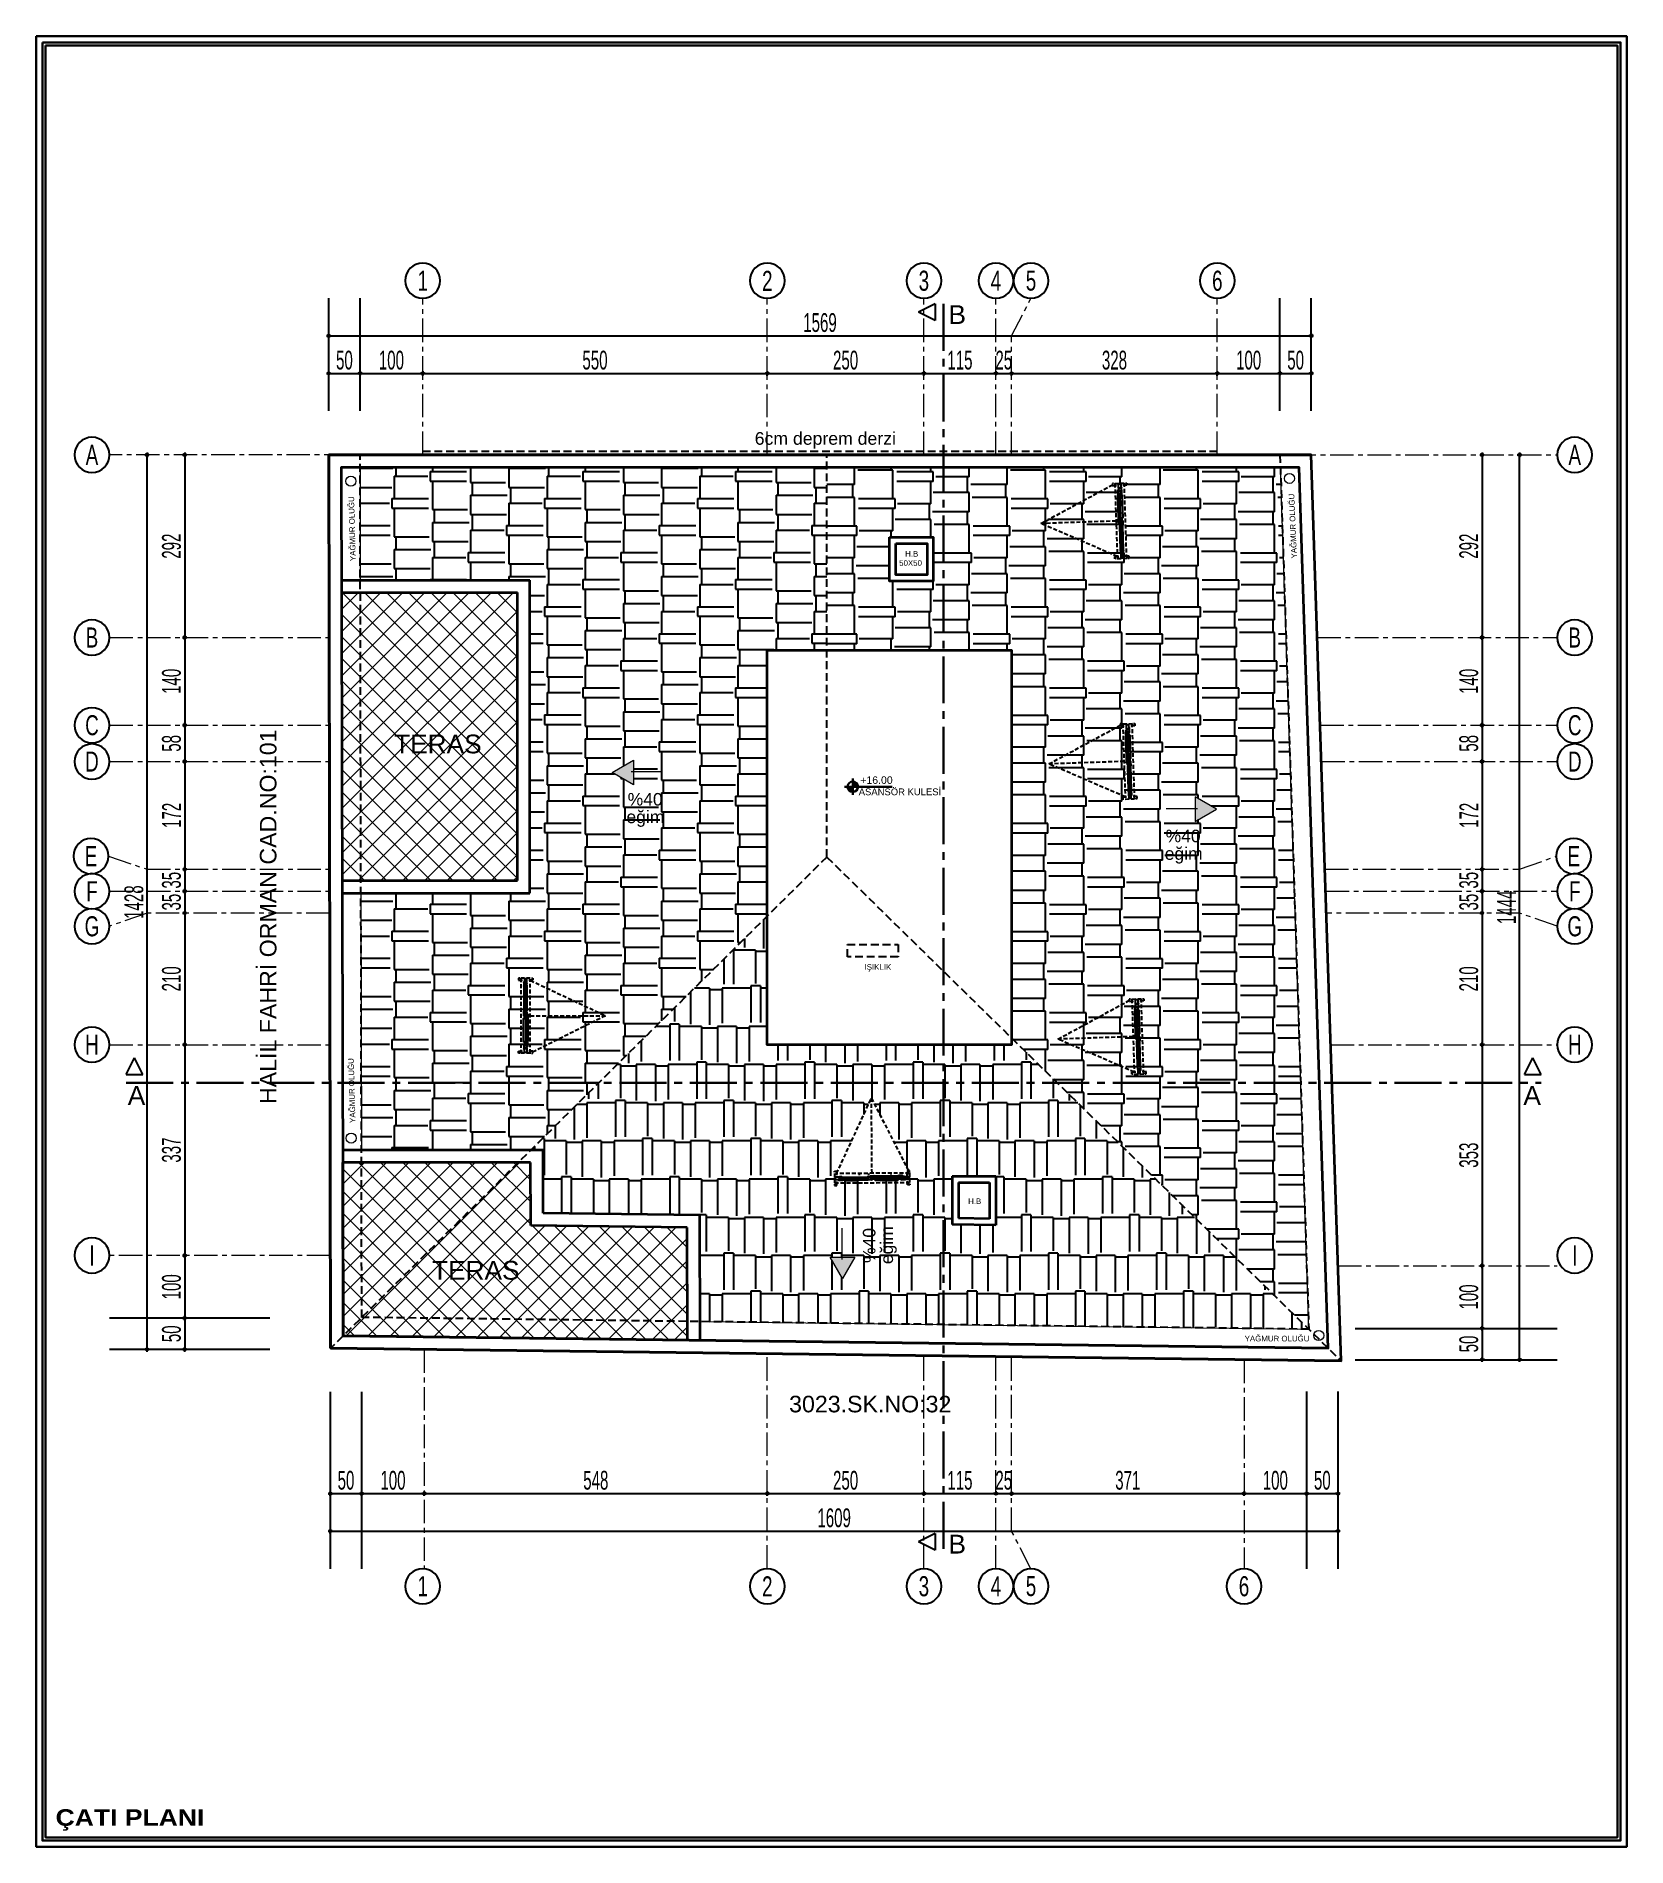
# Model space of a CAD drawing. Extents: x 386248 to 427517, y 4539405 to 4542296.
# Drawn here: x 400925 to 403464, y 4539405 to 4542296 of the extents above; entities that cross this region are included whole.
import ezdxf
from ezdxf.enums import TextEntityAlignment as Align

# ---------------------------------------------------------------- set-up
doc = ezdxf.new("R2010")
doc.units = 0
for name, pattern in [('CENTER', [2, 1.25, -0.25, 0.25, -0.25]), ('CENTER2', [1.125, 0.75, -0.125, 0.125, -0.125]), ('CENTERX2', [4, 2.5, -0.5, 0.5, -0.5]), ('DASHED2', [0.375, 0.25, -0.125]), ('DUZ', [0]), ('HIDDEN', [9.525, 6.35, -3.175])]:
    doc.linetypes.add(name, pattern=pattern)
for name, color, linetype, lineweight in [('AKS', 251, 'CENTERX2', 20), ('AKS YAZISI', 4, 'Continuous', 25), ('ASIK', 3, 'Continuous', 20), ('baca', 9, 'Continuous', 25), ('DIŞ 2', 167, 'Continuous', 25), ('DUVAR', 4, 'Continuous', 35), ('GOR1', 51, 'Continuous', 25), ('GÖRÜNÜŞ', 9, 'Continuous', 30), ('KOTLAR', 63, 'Continuous', 30), ('MERDIVEN', 161, 'Continuous', 15), ('OLCU10', 2, 'Continuous', 25), ('t', 11, 'Continuous', 5), ('tarama ıslak zemin', 216, 'Continuous', 9), ('tarama2', 8, 'Continuous', 25), ('YAZILAR', 1, 'Continuous', 30)]:
    doc.layers.add(name, color=color, linetype=linetype, lineweight=lineweight)
for name, color, linetype in [('DIM', 7, 'Continuous'), ('duvar-kesim', 250, 'Continuous'), ('mahal', 7, 'Continuous'), ('Standart', 7, 'Continuous'), ('Y-IMAR', 15, 'DUZ')]:
    doc.layers.add(name, color=color, linetype=linetype)
doc.styles.add('arial_1_18', font='arial.ttf', dxfattribs={"height": 0.2})
doc.styles.add('RomanSTA', font='')
doc.styles.get("Standard").update_dxf_attribs({"font": 'arial.ttf'})
doc.styles.add('T', font='ISOt.shx', dxfattribs={"width": 0.6})
doc.styles.add('UNIV', font='', dxfattribs={"width": 0.7})
doc.styles.get('RomanSTA').set_extended_font_data('Arial')
doc.styles.get('UNIV').set_extended_font_data('Comic Sans MS')
doc.dimstyles.new('DOT2', dxfattribs={"dimtxt": 20, "dimasz": 0.7, "dimexe": 5, "dimexo": 5, "dimgap": 6, "dimtad": 1, "dimdec": 0, "dimdsep": 46, "dimtxsty": 'T', "dimblk1": 'SEL2', "dimblk2": 'SEL2', "dimsah": 1, "dimcen": 0, "dimse1": 1, "dimse2": 1, "dimclrd": 256, "dimclre": 256, "dimclrt": 256, "dimadec": 0, "dimazin": 0, "dimtfac": 1, "dimtdec": 0, "dimtix": 1, "dimtmove": 2, "dimatfit": 3, "dimldrblk": 'SEL2', "dimfxl": 1, "dimtolj": 1, "dimtzin": 0, "dimarcsym": 0})
pattern_1 = [(45, (173331.615, 4604203.09), (-17.6776695, 17.6776695), []), (135, (173331.615, 4604203.09), (-17.6776695, -17.6776695), [])]
pattern_2 = [(90, (4942410.3, 4138710.355), (-60.96, 129.54), [30.48, -25.4, 35.56, -15.24, 45.72, -20.32]), (90, (4942407.76, 4138740.835), (-60.96, 129.54), [25.4, -96.52, 20.32, -30.48]), (90, (4942414.11, 4138801.795), (-60.96, 129.54), [15.24, -157.48]), (180, (4942410.3, 4138710.355), (-60.96, -43.18), [58.42, -185.42]), (180, (4942410.3, 4138740.835), (-60.96, -43.18), [57.15, -186.69]), (180, (4942410.3, 4138766.235), (-60.96, -43.18), [53.34, -190.5]), (180, (4942414.11, 4138801.795), (-60.96, -43.18), [58.42, -185.42]), (180, (4942414.11, 4138817.035), (-60.96, -43.18), [58.42, -185.42]), (180, (4942410.3, 4138862.755), (-60.96, -43.18), [55.88, -187.96])]

msp = doc.modelspace()

# ---------------------------------------------------------------- texts
at = {"layer": 'KOTLAR', "color": 251, "linetype": 'Continuous'}
msp.add_text('6cm deprem derzi', height=20.16, dxfattribs=at).set_placement((402072.139, 4541643.518))
for rotation, p in [(92.411476, (402931.121, 4541513.628)), (91.517933, (401429.336, 4541509.498)), (91.517933, (401428.838, 4540612.547))]:
    msp.add_text('YAĞMUR OLUĞU', height=9, rotation=rotation, dxfattribs=at).set_placement(p, align=Align.MIDDLE_CENTER)
at = {"layer": 'KOTLAR', "color": 1, "linetype": 'Continuous'}
for s, height, p in [('+16.00', 12, (402240.61, 4541102.109)), ('ASANSÖR KULESİ', 10.8, (402238.126, 4541083.968))]:
    msp.add_text(s, height=height, rotation=359.999996, dxfattribs=at).set_placement(p)
at = {"layer": 'KOTLAR', "color": 251, "linetype": 'Continuous'}
msp.add_text('YAĞMUR OLUĞU', height=9, dxfattribs=at).set_placement((402905.928, 4540216.522), align=Align.MIDDLE_CENTER)
at = {"layer": 'mahal'}
for p in [(401566.29, 4541150.788), (401626.773, 4540310.588)]:
    msp.add_text('TERAS', height=30, dxfattribs=at).set_placement(p, align=Align.CENTER)
at = {"layer": 't'}
for s, p in [('50X50', (402320.872, 4541454.717)), ('H.B', (402322.728, 4541469.406)), ('IŞIKLIK', (402268.753, 4540809.783)), ('H.B', (402423.302, 4540435.761))]:
    msp.add_text(s, height=9, dxfattribs=at).set_placement(p, align=Align.MIDDLE_CENTER)
at = {"layer": 'YAZILAR', "color": 0, "style": 'RomanSTA'}
msp.add_text('HALİL FAHRİ ORMAN CAD.NO:101', height=26.47628, rotation=90, dxfattribs=at).set_placement((401308.578, 4540590.962))
msp.add_text('3023.SK.NO:32', height=26.47628, dxfattribs=at).set_placement((402126.982, 4540098.791))
at = {"layer": 'YAZILAR', "color": 0, "insert": (400955.974, 4539465.232), "char_height": 26.47628, "width": 5120.77446, "attachment_point": 1, "style": 'RomanSTA'}
msp.add_mtext('{\\fArial Black|b0|i0|c162|p34;ÇATI PLANI}', dxfattribs=at)

# ---------------------------------------------------------------- blocks, each defined once
blk = doc.blocks.new('50505')
at = {"layer": 'Y-IMAR', "color": 6, "linetype": 'DASHED2', "ltscale": 50}
for q in [(398698.3, 4546588.1), (400311.7, 4546567.9)]:
    blk.add_line((399490.7, 4547372.3), q, dxfattribs=at)
blk.add_lwpolyline([(399490.7, 4547372.3), (399490.7, 4548014.4)], dxfattribs=at)
blk = doc.blocks.new('G$C086A00F8')
blk.add_line((18.9, 80.4), (18.9, 30.3))
blk.add_lwpolyline([(39.4, 34.1), (19.7, 0), (0, 34)], close=True)
for points in [[(19.7, 0), (39.4, 34.1), (0, 34)], [(39.4, 34.1), (0, 34), (19.7, 0), (39.4, 34.1)], [(0, 34), (19.7, 0), (39.4, 34.1), (0, 34)]]:
    blk.add_solid(points)
for s, p in [('%40', (72.5, 24.7)), ('eğim', (100.6, 22.8))]:
    blk.add_text(s, height=20, rotation=90).set_placement(p)
blk = doc.blocks.new('G$CF8BF0782')
blk.add_line((1.1, 87.6), (51.3, 87.6))
blk.add_lwpolyline([(47.4, 67.2), (81.5, 86.8), (47.5, 106.5)], close=True)
for points in [[(81.5, 86.8), (47.4, 67.2), (47.5, 106.5)], [(47.4, 67.2), (47.5, 106.5), (81.5, 86.8), (47.4, 67.2)], [(47.5, 106.5), (81.5, 86.8), (47.4, 67.2), (47.5, 106.5)]]:
    blk.add_solid(points)
for s, p in [('%40', (0.4, 34)), ('eğim', (-1, 5.9))]:
    blk.add_text(s, height=20).set_placement(p)
blk = doc.blocks.new('SEL2')
at = {"layer": 'OLCU10'}
for p, q in [((5.25, 0), (-5.25, 0)), ((0, 5.25), (0, -3.95))]:
    blk.add_line(p, q, dxfattribs=at)
blk.add_circle((0, 0), 2.75, dxfattribs=at)
blk = doc.blocks.new('*D3735')
at = {"layer": 'Defpoints', "color": 0}
for p in [(402960.6, 4541817.4), (401392.1, 4541727.4), (402960.6, 4541727.4)]:
    blk.add_point(p, dxfattribs=at)
at = {"layer": 'DIŞ 2', "lineweight": -2}
blk.add_line((401392.8, 4541817.4), (402959.9, 4541817.4), dxfattribs=at)
at = {"layer": 'DIŞ 2', "linetype": 'ByBlock', "lineweight": -2, "xscale": 0.7, "yscale": 0.7, "zscale": 0.7, "rotation": 180}
blk.add_blockref('SEL2', (401392.1, 4541817.4), dxfattribs=at)
at = {"layer": 'DIŞ 2', "linetype": 'ByBlock', "lineweight": -2, "xscale": 0.7, "yscale": 0.7, "zscale": 0.7}
blk.add_blockref('SEL2', (402960.6, 4541817.4), dxfattribs=at)
at = {"layer": 'DIŞ 2', "insert": (402176.3, 4541838.4), "char_height": 30, "attachment_point": 5, "style": 'T'}
blk.add_mtext('\\A1;1569', dxfattribs=at)
blk = doc.blocks.new('*D3736')
at = {"layer": 'Defpoints', "color": 0}
for p in [(401442.1, 4541777.4), (401542.1, 4541777.4), (401542.1, 4541757.4)]:
    blk.add_point(p, dxfattribs=at)
at = {"layer": 'GOR1', "lineweight": -2}
blk.add_line((401442.8, 4541757.4), (401541.4, 4541757.4), dxfattribs=at)
at = {"layer": 'GOR1', "linetype": 'ByBlock', "lineweight": -2, "xscale": 0.7, "yscale": 0.7, "zscale": 0.7, "rotation": 180}
blk.add_blockref('SEL2', (401442.1, 4541757.4), dxfattribs=at)
at = {"layer": 'GOR1', "linetype": 'ByBlock', "lineweight": -2, "xscale": 0.7, "yscale": 0.7, "zscale": 0.7}
blk.add_blockref('SEL2', (401542.1, 4541757.4), dxfattribs=at)
at = {"layer": 'GOR1', "insert": (401492.1, 4541778.4), "char_height": 30, "attachment_point": 5, "style": 'T'}
blk.add_mtext('\\A1;100', dxfattribs=at)
blk = doc.blocks.new('*D3737')
at = {"layer": 'ASIK', "lineweight": -2}
blk.add_line((401542.8, 4541757.4), (402091.5, 4541757.4), dxfattribs=at)
at = {"layer": 'Defpoints', "color": 0}
for p in [(401542.1, 4541777.4), (402092.2, 4541789.5), (402092.2, 4541757.4)]:
    blk.add_point(p, dxfattribs=at)
at = {"layer": 'ASIK', "linetype": 'ByBlock', "lineweight": -2, "xscale": 0.7, "yscale": 0.7, "zscale": 0.7, "rotation": 180}
blk.add_blockref('SEL2', (401542.1, 4541757.4), dxfattribs=at)
at = {"layer": 'ASIK', "linetype": 'ByBlock', "lineweight": -2, "xscale": 0.7, "yscale": 0.7, "zscale": 0.7}
blk.add_blockref('SEL2', (402092.2, 4541757.4), dxfattribs=at)
at = {"layer": 'ASIK', "insert": (401817.1, 4541778.4), "char_height": 30, "attachment_point": 5, "style": 'T'}
blk.add_mtext('\\A1;550', dxfattribs=at)
blk = doc.blocks.new('*D3738')
at = {"layer": 'ASIK', "lineweight": -2}
blk.add_line((402092.9, 4541757.4), (402341.5, 4541757.4), dxfattribs=at)
at = {"layer": 'Defpoints', "color": 0}
for p in [(402092.2, 4541789.5), (402342.2, 4541789.5), (402342.2, 4541757.4)]:
    blk.add_point(p, dxfattribs=at)
at = {"layer": 'ASIK', "linetype": 'ByBlock', "lineweight": -2, "xscale": 0.7, "yscale": 0.7, "zscale": 0.7, "rotation": 180}
blk.add_blockref('SEL2', (402092.2, 4541757.4), dxfattribs=at)
at = {"layer": 'ASIK', "linetype": 'ByBlock', "lineweight": -2, "xscale": 0.7, "yscale": 0.7, "zscale": 0.7}
blk.add_blockref('SEL2', (402342.2, 4541757.4), dxfattribs=at)
at = {"layer": 'ASIK', "insert": (402217.2, 4541778.4), "char_height": 30, "attachment_point": 5, "style": 'T'}
blk.add_mtext('\\A1;250', dxfattribs=at)
blk = doc.blocks.new('*D3739')
at = {"layer": 'ASIK', "lineweight": -2}
blk.add_line((402342.9, 4541757.4), (402456.5, 4541757.4), dxfattribs=at)
at = {"layer": 'Defpoints', "color": 0}
for p in [(402342.2, 4541789.5), (402457.2, 4541789.5), (402457.2, 4541757.4)]:
    blk.add_point(p, dxfattribs=at)
at = {"layer": 'ASIK', "linetype": 'ByBlock', "lineweight": -2, "xscale": 0.7, "yscale": 0.7, "zscale": 0.7, "rotation": 180}
blk.add_blockref('SEL2', (402342.2, 4541757.4), dxfattribs=at)
at = {"layer": 'ASIK', "linetype": 'ByBlock', "lineweight": -2, "xscale": 0.7, "yscale": 0.7, "zscale": 0.7}
blk.add_blockref('SEL2', (402457.2, 4541757.4), dxfattribs=at)
at = {"layer": 'ASIK', "insert": (402399.7, 4541778.4), "char_height": 30, "attachment_point": 5, "style": 'T'}
blk.add_mtext('\\A1;115', dxfattribs=at)
blk = doc.blocks.new('*D3740')
at = {"layer": 'ASIK', "lineweight": -2}
for p, q in [((402456.5, 4541757.4), (402455.8, 4541757.4)), ((402457.2, 4541757.4), (402482.2, 4541757.4)), ((402482.9, 4541757.4), (402483.6, 4541757.4))]:
    blk.add_line(p, q, dxfattribs=at)
at = {"layer": 'Defpoints', "color": 0}
for p in [(402457.2, 4541789.5), (402482.2, 4541789.5), (402482.2, 4541757.4)]:
    blk.add_point(p, dxfattribs=at)
at = {"layer": 'ASIK', "linetype": 'ByBlock', "lineweight": -2, "xscale": 0.7, "yscale": 0.7, "zscale": 0.7}
blk.add_blockref('SEL2', (402457.2, 4541757.4), dxfattribs=at)
at = {"layer": 'ASIK', "linetype": 'ByBlock', "lineweight": -2, "xscale": 0.7, "yscale": 0.7, "zscale": 0.7, "rotation": 180}
blk.add_blockref('SEL2', (402482.2, 4541757.4), dxfattribs=at)
at = {"layer": 'ASIK', "insert": (402469.7, 4541778.4), "char_height": 30, "attachment_point": 5, "style": 'T'}
blk.add_mtext('\\A1;25', dxfattribs=at)
blk = doc.blocks.new('*D3741')
at = {"layer": 'ASIK', "lineweight": -2}
blk.add_line((402482.9, 4541757.4), (402809.9, 4541757.4), dxfattribs=at)
at = {"layer": 'Defpoints', "color": 0}
for p in [(402482.2, 4541789.5), (402810.6, 4541777.4), (402810.6, 4541757.4)]:
    blk.add_point(p, dxfattribs=at)
at = {"layer": 'ASIK', "linetype": 'ByBlock', "lineweight": -2, "xscale": 0.7, "yscale": 0.7, "zscale": 0.7, "rotation": 180}
blk.add_blockref('SEL2', (402482.2, 4541757.4), dxfattribs=at)
at = {"layer": 'ASIK', "linetype": 'ByBlock', "lineweight": -2, "xscale": 0.7, "yscale": 0.7, "zscale": 0.7}
blk.add_blockref('SEL2', (402810.6, 4541757.4), dxfattribs=at)
at = {"layer": 'ASIK', "insert": (402646.4, 4541778.4), "char_height": 30, "attachment_point": 5, "style": 'T'}
blk.add_mtext('\\A1;328', dxfattribs=at)
blk = doc.blocks.new('*D3742')
at = {"layer": 'Defpoints', "color": 0}
for p in [(402810.6, 4541777.4), (402910.6, 4541777.4), (402910.6, 4541757.4)]:
    blk.add_point(p, dxfattribs=at)
at = {"layer": 'GOR1', "lineweight": -2}
blk.add_line((402811.3, 4541757.4), (402909.9, 4541757.4), dxfattribs=at)
at = {"layer": 'GOR1', "linetype": 'ByBlock', "lineweight": -2, "xscale": 0.7, "yscale": 0.7, "zscale": 0.7, "rotation": 180}
blk.add_blockref('SEL2', (402810.6, 4541757.4), dxfattribs=at)
at = {"layer": 'GOR1', "linetype": 'ByBlock', "lineweight": -2, "xscale": 0.7, "yscale": 0.7, "zscale": 0.7}
blk.add_blockref('SEL2', (402910.6, 4541757.4), dxfattribs=at)
at = {"layer": 'GOR1', "insert": (402860.6, 4541778.4), "char_height": 30, "attachment_point": 5, "style": 'T'}
blk.add_mtext('\\A1;100', dxfattribs=at)
blk = doc.blocks.new('AKS-NO')
blk.add_circle((0, 0), 35)
at = {"color": 7, "style": 'UNIV', "width": 0.7}
blk.add_attdef('AKS-NO', text='', height=40, dxfattribs=at).set_placement((0, 0), align=Align.MIDDLE)
blk = doc.blocks.new('*D3743')
at = {"layer": 'Defpoints', "color": 0}
for p in [(403003.2, 4539909.2), (401394.6, 4539849.2), (403003.2, 4539849.2)]:
    blk.add_point(p, dxfattribs=at)
at = {"layer": 'DIŞ 2', "lineweight": -2}
blk.add_line((401395.3, 4539909.2), (403002.5, 4539909.2), dxfattribs=at)
at = {"layer": 'DIŞ 2', "linetype": 'ByBlock', "lineweight": -2, "xscale": 0.7, "yscale": 0.7, "zscale": 0.7, "rotation": 180}
blk.add_blockref('SEL2', (401394.6, 4539909.2), dxfattribs=at)
at = {"layer": 'DIŞ 2', "linetype": 'ByBlock', "lineweight": -2, "xscale": 0.7, "yscale": 0.7, "zscale": 0.7}
blk.add_blockref('SEL2', (403003.2, 4539909.2), dxfattribs=at)
at = {"layer": 'DIŞ 2', "insert": (402198.9, 4539930.2), "char_height": 30, "attachment_point": 5, "style": 'T'}
blk.add_mtext('\\A1;1609', dxfattribs=at)
blk = doc.blocks.new('*D3744')
at = {"layer": 'Defpoints', "color": 0}
for p in [(401102.1, 4541627.4), (401127.3, 4541627.4), (401127.3, 4540199.2)]:
    blk.add_point(p, dxfattribs=at)
at = {"layer": 'DIŞ 2', "lineweight": -2}
blk.add_line((401102.1, 4540199.9), (401102.1, 4541626.7), dxfattribs=at)
at = {"layer": 'DIŞ 2', "linetype": 'ByBlock', "lineweight": -2, "xscale": 0.7, "yscale": 0.7, "zscale": 0.7}
for p, rotation in [((401102.1, 4541627.4), 90), ((401102.1, 4540199.2), 270)]:
    blk.add_blockref('SEL2', p, dxfattribs=dict(at, rotation=rotation))
at = {"layer": 'DIŞ 2', "insert": (401081.1, 4540913.3), "char_height": 30, "attachment_point": 5, "rotation": 90, "style": 'T'}
blk.add_mtext('\\A1;1428', dxfattribs=at)
blk = doc.blocks.new('*D3745')
at = {"layer": 'ASIK', "lineweight": -2}
blk.add_line((401162.1, 4541626.7), (401162.1, 4541336.5), dxfattribs=at)
at = {"layer": 'Defpoints', "color": 0}
for p in [(401180.8, 4541627.4), (401162.1, 4541335.8), (401180.8, 4541335.8)]:
    blk.add_point(p, dxfattribs=at)
at = {"layer": 'ASIK', "linetype": 'ByBlock', "lineweight": -2, "xscale": 0.7, "yscale": 0.7, "zscale": 0.7}
for p, rotation in [((401162.1, 4541627.4), 90), ((401162.1, 4541335.8), 270)]:
    blk.add_blockref('SEL2', p, dxfattribs=dict(at, rotation=rotation))
at = {"layer": 'ASIK', "insert": (401141.1, 4541481.6), "char_height": 30, "attachment_point": 5, "rotation": 90, "style": 'T'}
blk.add_mtext('\\A1;292', dxfattribs=at)
blk = doc.blocks.new('*D3746')
at = {"layer": 'ASIK', "lineweight": -2}
blk.add_line((401162.1, 4541335.1), (401162.1, 4541196.5), dxfattribs=at)
at = {"layer": 'Defpoints', "color": 0}
for p in [(401180.8, 4541335.8), (401162.1, 4541195.8), (401193.5, 4541195.8)]:
    blk.add_point(p, dxfattribs=at)
at = {"layer": 'ASIK', "linetype": 'ByBlock', "lineweight": -2, "xscale": 0.7, "yscale": 0.7, "zscale": 0.7}
for p, rotation in [((401162.1, 4541335.8), 90), ((401162.1, 4541195.8), 270)]:
    blk.add_blockref('SEL2', p, dxfattribs=dict(at, rotation=rotation))
at = {"layer": 'ASIK', "insert": (401141.1, 4541265.8), "char_height": 30, "attachment_point": 5, "rotation": 90, "style": 'T'}
blk.add_mtext('\\A1;140', dxfattribs=at)
blk = doc.blocks.new('*D3747')
at = {"layer": 'ASIK', "lineweight": -2}
blk.add_line((401162.1, 4541195.1), (401162.1, 4541138.5), dxfattribs=at)
at = {"layer": 'Defpoints', "color": 0}
for p in [(401193.5, 4541195.8), (401162.1, 4541137.8), (401193.5, 4541137.8)]:
    blk.add_point(p, dxfattribs=at)
at = {"layer": 'ASIK', "linetype": 'ByBlock', "lineweight": -2, "xscale": 0.7, "yscale": 0.7, "zscale": 0.7}
for p, rotation in [((401162.1, 4541195.8), 90), ((401162.1, 4541137.8), 270)]:
    blk.add_blockref('SEL2', p, dxfattribs=dict(at, rotation=rotation))
at = {"layer": 'ASIK', "insert": (401141.1, 4541166.8), "char_height": 30, "attachment_point": 5, "rotation": 90, "style": 'T'}
blk.add_mtext('\\A1;58', dxfattribs=at)
blk = doc.blocks.new('*D3748')
at = {"layer": 'ASIK', "lineweight": -2}
blk.add_line((401162.1, 4541137.1), (401162.1, 4540966.5), dxfattribs=at)
at = {"layer": 'Defpoints', "color": 0}
for p in [(401193.5, 4541137.8), (401162.1, 4540965.8), (401182.5, 4540965.8)]:
    blk.add_point(p, dxfattribs=at)
at = {"layer": 'ASIK', "linetype": 'ByBlock', "lineweight": -2, "xscale": 0.7, "yscale": 0.7, "zscale": 0.7}
for p, rotation in [((401162.1, 4541137.8), 90), ((401162.1, 4540965.8), 270)]:
    blk.add_blockref('SEL2', p, dxfattribs=dict(at, rotation=rotation))
at = {"layer": 'ASIK', "insert": (401141.1, 4541051.8), "char_height": 30, "attachment_point": 5, "rotation": 90, "style": 'T'}
blk.add_mtext('\\A1;172', dxfattribs=at)
blk = doc.blocks.new('*D3749')
at = {"layer": 'ASIK', "lineweight": -2}
for p, q in [((401162.1, 4540966.5), (401162.1, 4540967.2)), ((401162.1, 4540965.8), (401162.1, 4540930.8)), ((401162.1, 4540930.1), (401162.1, 4540929.4))]:
    blk.add_line(p, q, dxfattribs=at)
at = {"layer": 'Defpoints', "color": 0}
for p in [(401182.5, 4540965.8), (401162.1, 4540930.8), (401182.5, 4540930.8)]:
    blk.add_point(p, dxfattribs=at)
at = {"layer": 'ASIK', "linetype": 'ByBlock', "lineweight": -2, "xscale": 0.7, "yscale": 0.7, "zscale": 0.7}
for p, rotation in [((401162.1, 4540965.8), 270), ((401162.1, 4540930.8), 90)]:
    blk.add_blockref('SEL2', p, dxfattribs=dict(at, rotation=rotation))
at = {"layer": 'ASIK', "insert": (401141.1, 4540948.3), "char_height": 30, "attachment_point": 5, "rotation": 90, "style": 'T'}
blk.add_mtext('\\A1;35', dxfattribs=at)
blk = doc.blocks.new('*D3750')
at = {"layer": 'ASIK', "lineweight": -2}
for p, q in [((401162.1, 4540931.5), (401162.1, 4540932.2)), ((401162.1, 4540930.8), (401162.1, 4540895.8)), ((401162.1, 4540895.1), (401162.1, 4540894.4))]:
    blk.add_line(p, q, dxfattribs=at)
at = {"layer": 'Defpoints', "color": 0}
for p in [(401182.5, 4540930.8), (401162.1, 4540895.8), (401189.4, 4540895.8)]:
    blk.add_point(p, dxfattribs=at)
at = {"layer": 'ASIK', "linetype": 'ByBlock', "lineweight": -2, "xscale": 0.7, "yscale": 0.7, "zscale": 0.7}
for p, rotation in [((401162.1, 4540930.8), 270), ((401162.1, 4540895.8), 90)]:
    blk.add_blockref('SEL2', p, dxfattribs=dict(at, rotation=rotation))
at = {"layer": 'ASIK', "insert": (401141.1, 4540913.3), "char_height": 30, "attachment_point": 5, "rotation": 90, "style": 'T'}
blk.add_mtext('\\A1;35', dxfattribs=at)
blk = doc.blocks.new('*D3751')
at = {"layer": 'ASIK', "lineweight": -2}
blk.add_line((401162.1, 4540895.1), (401162.1, 4540686.5), dxfattribs=at)
at = {"layer": 'Defpoints', "color": 0}
for p in [(401189.4, 4540895.8), (401162.1, 4540685.8), (401189.4, 4540685.8)]:
    blk.add_point(p, dxfattribs=at)
at = {"layer": 'ASIK', "linetype": 'ByBlock', "lineweight": -2, "xscale": 0.7, "yscale": 0.7, "zscale": 0.7}
for p, rotation in [((401162.1, 4540895.8), 90), ((401162.1, 4540685.8), 270)]:
    blk.add_blockref('SEL2', p, dxfattribs=dict(at, rotation=rotation))
at = {"layer": 'ASIK', "insert": (401141.1, 4540790.8), "char_height": 30, "attachment_point": 5, "rotation": 90, "style": 'T'}
blk.add_mtext('\\A1;210', dxfattribs=at)
blk = doc.blocks.new('*D3752')
at = {"layer": 'ASIK', "lineweight": -2}
blk.add_line((401162.1, 4540685.1), (401162.1, 4540349.9), dxfattribs=at)
at = {"layer": 'Defpoints', "color": 0}
for p in [(401189.4, 4540685.8), (401162.1, 4540349.2), (401190, 4540349.2)]:
    blk.add_point(p, dxfattribs=at)
at = {"layer": 'ASIK', "linetype": 'ByBlock', "lineweight": -2, "xscale": 0.7, "yscale": 0.7, "zscale": 0.7}
for p, rotation in [((401162.1, 4540685.8), 90), ((401162.1, 4540349.2), 270)]:
    blk.add_blockref('SEL2', p, dxfattribs=dict(at, rotation=rotation))
at = {"layer": 'ASIK', "insert": (401141.1, 4540517.5), "char_height": 30, "attachment_point": 5, "rotation": 90, "style": 'T'}
blk.add_mtext('\\A1;337', dxfattribs=at)
blk = doc.blocks.new('*D3753')
at = {"layer": 'Defpoints', "color": 0}
for p in [(401190, 4540349.2), (401162.1, 4540249.2), (401190, 4540249.2)]:
    blk.add_point(p, dxfattribs=at)
at = {"layer": 'GOR1', "lineweight": -2}
blk.add_line((401162.1, 4540348.5), (401162.1, 4540249.9), dxfattribs=at)
at = {"layer": 'GOR1', "linetype": 'ByBlock', "lineweight": -2, "xscale": 0.7, "yscale": 0.7, "zscale": 0.7}
for p, rotation in [((401162.1, 4540349.2), 90), ((401162.1, 4540249.2), 270)]:
    blk.add_blockref('SEL2', p, dxfattribs=dict(at, rotation=rotation))
at = {"layer": 'GOR1', "insert": (401141.1, 4540299.2), "char_height": 30, "attachment_point": 5, "rotation": 90, "style": 'T'}
blk.add_mtext('\\A1;100', dxfattribs=at)
blk = doc.blocks.new('*D3754')
at = {"layer": 'Defpoints', "color": 0}
for p in [(401444.6, 4539990.5), (401544.6, 4539990.5), (401544.6, 4539969.2)]:
    blk.add_point(p, dxfattribs=at)
at = {"layer": 'GOR1', "lineweight": -2}
blk.add_line((401445.3, 4539969.2), (401543.9, 4539969.2), dxfattribs=at)
at = {"layer": 'GOR1', "linetype": 'ByBlock', "lineweight": -2, "xscale": 0.7, "yscale": 0.7, "zscale": 0.7}
blk.add_blockref('SEL2', (401544.6, 4539969.2), dxfattribs=at)
at = {"layer": 'GOR1', "linetype": 'ByBlock', "lineweight": -2, "xscale": 0.7, "yscale": 0.7, "zscale": 0.7, "rotation": 180}
blk.add_blockref('SEL2', (401444.6, 4539969.2), dxfattribs=at)
at = {"layer": 'GOR1', "insert": (401494.6, 4539990.2), "char_height": 30, "attachment_point": 5, "style": 'T'}
blk.add_mtext('\\A1;100', dxfattribs=at)
blk = doc.blocks.new('*D3755')
at = {"layer": 'ASIK', "lineweight": -2}
blk.add_line((401545.3, 4539969.2), (402091.5, 4539969.2), dxfattribs=at)
at = {"layer": 'Defpoints', "color": 0}
for p in [(402092.2, 4540007.2), (401544.6, 4539990.5), (402092.2, 4539969.2)]:
    blk.add_point(p, dxfattribs=at)
at = {"layer": 'ASIK', "linetype": 'ByBlock', "lineweight": -2, "xscale": 0.7, "yscale": 0.7, "zscale": 0.7}
blk.add_blockref('SEL2', (402092.2, 4539969.2), dxfattribs=at)
at = {"layer": 'ASIK', "linetype": 'ByBlock', "lineweight": -2, "xscale": 0.7, "yscale": 0.7, "zscale": 0.7, "rotation": 180}
blk.add_blockref('SEL2', (401544.6, 4539969.2), dxfattribs=at)
at = {"layer": 'ASIK', "insert": (401818.4, 4539990.2), "char_height": 30, "attachment_point": 5, "style": 'T'}
blk.add_mtext('\\A1;548', dxfattribs=at)
blk = doc.blocks.new('*D3756')
at = {"layer": 'ASIK', "lineweight": -2}
blk.add_line((402092.9, 4539969.2), (402341.5, 4539969.2), dxfattribs=at)
at = {"layer": 'Defpoints', "color": 0}
for p in [(402092.2, 4540007.2), (402342.2, 4540007.2), (402342.2, 4539969.2)]:
    blk.add_point(p, dxfattribs=at)
at = {"layer": 'ASIK', "linetype": 'ByBlock', "lineweight": -2, "xscale": 0.7, "yscale": 0.7, "zscale": 0.7}
blk.add_blockref('SEL2', (402342.2, 4539969.2), dxfattribs=at)
at = {"layer": 'ASIK', "linetype": 'ByBlock', "lineweight": -2, "xscale": 0.7, "yscale": 0.7, "zscale": 0.7, "rotation": 180}
blk.add_blockref('SEL2', (402092.2, 4539969.2), dxfattribs=at)
at = {"layer": 'ASIK', "insert": (402217.2, 4539990.2), "char_height": 30, "attachment_point": 5, "style": 'T'}
blk.add_mtext('\\A1;250', dxfattribs=at)
blk = doc.blocks.new('*D3757')
at = {"layer": 'ASIK', "lineweight": -2}
blk.add_line((402342.9, 4539969.2), (402456.5, 4539969.2), dxfattribs=at)
at = {"layer": 'Defpoints', "color": 0}
for p in [(402342.2, 4540007.2), (402457.2, 4539994.9), (402457.2, 4539969.2)]:
    blk.add_point(p, dxfattribs=at)
at = {"layer": 'ASIK', "linetype": 'ByBlock', "lineweight": -2, "xscale": 0.7, "yscale": 0.7, "zscale": 0.7}
blk.add_blockref('SEL2', (402457.2, 4539969.2), dxfattribs=at)
at = {"layer": 'ASIK', "linetype": 'ByBlock', "lineweight": -2, "xscale": 0.7, "yscale": 0.7, "zscale": 0.7, "rotation": 180}
blk.add_blockref('SEL2', (402342.2, 4539969.2), dxfattribs=at)
at = {"layer": 'ASIK', "insert": (402399.7, 4539990.2), "char_height": 30, "attachment_point": 5, "style": 'T'}
blk.add_mtext('\\A1;115', dxfattribs=at)
blk = doc.blocks.new('*D3758')
at = {"layer": 'ASIK', "lineweight": -2}
for p, q in [((402456.5, 4539969.2), (402455.8, 4539969.2)), ((402457.2, 4539969.2), (402482.2, 4539969.2)), ((402482.9, 4539969.2), (402483.6, 4539969.2))]:
    blk.add_line(p, q, dxfattribs=at)
at = {"layer": 'Defpoints', "color": 0}
for p in [(402457.2, 4539994.9), (402482.2, 4539994.9), (402482.2, 4539969.2)]:
    blk.add_point(p, dxfattribs=at)
at = {"layer": 'ASIK', "linetype": 'ByBlock', "lineweight": -2, "xscale": 0.7, "yscale": 0.7, "zscale": 0.7}
blk.add_blockref('SEL2', (402457.2, 4539969.2), dxfattribs=at)
at = {"layer": 'ASIK', "linetype": 'ByBlock', "lineweight": -2, "xscale": 0.7, "yscale": 0.7, "zscale": 0.7, "rotation": 180}
blk.add_blockref('SEL2', (402482.2, 4539969.2), dxfattribs=at)
at = {"layer": 'ASIK', "insert": (402469.7, 4539990.2), "char_height": 30, "attachment_point": 5, "style": 'T'}
blk.add_mtext('\\A1;25', dxfattribs=at)
blk = doc.blocks.new('*D3759')
at = {"layer": 'ASIK', "lineweight": -2}
blk.add_line((402482.9, 4539969.2), (402852.5, 4539969.2), dxfattribs=at)
at = {"layer": 'Defpoints', "color": 0}
for p in [(402482.2, 4539994.9), (402853.2, 4539994.9), (402853.2, 4539969.2)]:
    blk.add_point(p, dxfattribs=at)
at = {"layer": 'ASIK', "linetype": 'ByBlock', "lineweight": -2, "xscale": 0.7, "yscale": 0.7, "zscale": 0.7}
blk.add_blockref('SEL2', (402853.2, 4539969.2), dxfattribs=at)
at = {"layer": 'ASIK', "linetype": 'ByBlock', "lineweight": -2, "xscale": 0.7, "yscale": 0.7, "zscale": 0.7, "rotation": 180}
blk.add_blockref('SEL2', (402482.2, 4539969.2), dxfattribs=at)
at = {"layer": 'ASIK', "insert": (402667.7, 4539990.2), "char_height": 30, "attachment_point": 5, "style": 'T'}
blk.add_mtext('\\A1;371', dxfattribs=at)
blk = doc.blocks.new('*D3760')
at = {"layer": 'Defpoints', "color": 0}
for p in [(402853.2, 4539994.9), (402953.2, 4539994.9), (402953.2, 4539969.2)]:
    blk.add_point(p, dxfattribs=at)
at = {"layer": 'GOR1', "lineweight": -2}
blk.add_line((402853.9, 4539969.2), (402952.5, 4539969.2), dxfattribs=at)
at = {"layer": 'GOR1', "linetype": 'ByBlock', "lineweight": -2, "xscale": 0.7, "yscale": 0.7, "zscale": 0.7}
blk.add_blockref('SEL2', (402953.2, 4539969.2), dxfattribs=at)
at = {"layer": 'GOR1', "linetype": 'ByBlock', "lineweight": -2, "xscale": 0.7, "yscale": 0.7, "zscale": 0.7, "rotation": 180}
blk.add_blockref('SEL2', (402853.2, 4539969.2), dxfattribs=at)
at = {"layer": 'GOR1', "insert": (402903.2, 4539990.2), "char_height": 30, "attachment_point": 5, "style": 'T'}
blk.add_mtext('\\A1;100', dxfattribs=at)
blk = doc.blocks.new('*D3761')
at = {"layer": 'Defpoints', "color": 0}
for p in [(403293.2, 4541627.4), (403293.2, 4541627.4), (403353.2, 4540182.9)]:
    blk.add_point(p, dxfattribs=at)
at = {"layer": 'DIŞ 2', "lineweight": -2}
blk.add_line((403293.2, 4540183.6), (403293.2, 4541626.7), dxfattribs=at)
at = {"layer": 'DIŞ 2', "linetype": 'ByBlock', "lineweight": -2, "xscale": 0.7, "yscale": 0.7, "zscale": 0.7}
for p, rotation in [((403293.2, 4541627.4), 90), ((403293.2, 4540182.9), 270)]:
    blk.add_blockref('SEL2', p, dxfattribs=dict(at, rotation=rotation))
at = {"layer": 'DIŞ 2', "insert": (403272.2, 4540905.1), "char_height": 30, "attachment_point": 5, "rotation": 90, "style": 'T'}
blk.add_mtext('\\A1;1444', dxfattribs=at)
blk = doc.blocks.new('*D3762')
at = {"layer": 'ASIK', "lineweight": -2}
blk.add_line((403233.2, 4541626.7), (403233.2, 4541336.5), dxfattribs=at)
at = {"layer": 'Defpoints', "color": 0}
for p in [(403253.2, 4541627.4), (403233.2, 4541335.8), (403253.2, 4541335.8)]:
    blk.add_point(p, dxfattribs=at)
at = {"layer": 'ASIK', "linetype": 'ByBlock', "lineweight": -2, "xscale": 0.7, "yscale": 0.7, "zscale": 0.7}
for p, rotation in [((403233.2, 4541627.4), 90), ((403233.2, 4541335.8), 270)]:
    blk.add_blockref('SEL2', p, dxfattribs=dict(at, rotation=rotation))
at = {"layer": 'ASIK', "insert": (403212.2, 4541481.6), "char_height": 30, "attachment_point": 5, "rotation": 90, "style": 'T'}
blk.add_mtext('\\A1;292', dxfattribs=at)
blk = doc.blocks.new('*D3763')
at = {"layer": 'ASIK', "lineweight": -2}
blk.add_line((403233.2, 4541335.1), (403233.2, 4541196.5), dxfattribs=at)
at = {"layer": 'Defpoints', "color": 0}
for p in [(403253.2, 4541335.8), (403233.2, 4541195.8), (403253.2, 4541195.8)]:
    blk.add_point(p, dxfattribs=at)
at = {"layer": 'ASIK', "linetype": 'ByBlock', "lineweight": -2, "xscale": 0.7, "yscale": 0.7, "zscale": 0.7}
for p, rotation in [((403233.2, 4541335.8), 90), ((403233.2, 4541195.8), 270)]:
    blk.add_blockref('SEL2', p, dxfattribs=dict(at, rotation=rotation))
at = {"layer": 'ASIK', "insert": (403212.2, 4541265.8), "char_height": 30, "attachment_point": 5, "rotation": 90, "style": 'T'}
blk.add_mtext('\\A1;140', dxfattribs=at)
blk = doc.blocks.new('*D3764')
at = {"layer": 'ASIK', "lineweight": -2}
blk.add_line((403233.2, 4541195.1), (403233.2, 4541138.5), dxfattribs=at)
at = {"layer": 'Defpoints', "color": 0}
for p in [(403253.2, 4541195.8), (403233.2, 4541137.8), (403253.2, 4541137.8)]:
    blk.add_point(p, dxfattribs=at)
at = {"layer": 'ASIK', "linetype": 'ByBlock', "lineweight": -2, "xscale": 0.7, "yscale": 0.7, "zscale": 0.7}
for p, rotation in [((403233.2, 4541195.8), 90), ((403233.2, 4541137.8), 270)]:
    blk.add_blockref('SEL2', p, dxfattribs=dict(at, rotation=rotation))
at = {"layer": 'ASIK', "insert": (403212.2, 4541166.8), "char_height": 30, "attachment_point": 5, "rotation": 90, "style": 'T'}
blk.add_mtext('\\A1;58', dxfattribs=at)
blk = doc.blocks.new('*D3765')
at = {"layer": 'ASIK', "lineweight": -2}
blk.add_line((403233.2, 4541137.1), (403233.2, 4540966.5), dxfattribs=at)
at = {"layer": 'Defpoints', "color": 0}
for p in [(403253.2, 4541137.8), (403193.2, 4540965.8), (403233.2, 4540965.8)]:
    blk.add_point(p, dxfattribs=at)
at = {"layer": 'ASIK', "linetype": 'ByBlock', "lineweight": -2, "xscale": 0.7, "yscale": 0.7, "zscale": 0.7}
for p, rotation in [((403233.2, 4541137.8), 90), ((403233.2, 4540965.8), 270)]:
    blk.add_blockref('SEL2', p, dxfattribs=dict(at, rotation=rotation))
at = {"layer": 'ASIK', "insert": (403212.2, 4541051.8), "char_height": 30, "attachment_point": 5, "rotation": 90, "style": 'T'}
blk.add_mtext('\\A1;172', dxfattribs=at)
blk = doc.blocks.new('*D3766')
at = {"layer": 'ASIK', "lineweight": -2}
for p, q in [((403233.2, 4540966.5), (403233.2, 4540967.2)), ((403233.2, 4540965.8), (403233.2, 4540930.8)), ((403233.2, 4540930.1), (403233.2, 4540929.4))]:
    blk.add_line(p, q, dxfattribs=at)
at = {"layer": 'Defpoints', "color": 0}
for p in [(403193.2, 4540965.8), (403193.2, 4540930.8), (403233.2, 4540930.8)]:
    blk.add_point(p, dxfattribs=at)
at = {"layer": 'ASIK', "linetype": 'ByBlock', "lineweight": -2, "xscale": 0.7, "yscale": 0.7, "zscale": 0.7}
for p, rotation in [((403233.2, 4540965.8), 270), ((403233.2, 4540930.8), 90)]:
    blk.add_blockref('SEL2', p, dxfattribs=dict(at, rotation=rotation))
at = {"layer": 'ASIK', "insert": (403212.2, 4540948.3), "char_height": 30, "attachment_point": 5, "rotation": 90, "style": 'T'}
blk.add_mtext('\\A1;35', dxfattribs=at)
blk = doc.blocks.new('*D3767')
at = {"layer": 'ASIK', "lineweight": -2}
for p, q in [((403233.2, 4540931.5), (403233.2, 4540932.2)), ((403233.2, 4540930.8), (403233.2, 4540895.8)), ((403233.2, 4540895.1), (403233.2, 4540894.4))]:
    blk.add_line(p, q, dxfattribs=at)
at = {"layer": 'Defpoints', "color": 0}
for p in [(403193.2, 4540930.8), (403209.2, 4540895.8), (403233.2, 4540895.8)]:
    blk.add_point(p, dxfattribs=at)
at = {"layer": 'ASIK', "linetype": 'ByBlock', "lineweight": -2, "xscale": 0.7, "yscale": 0.7, "zscale": 0.7}
for p, rotation in [((403233.2, 4540930.8), 270), ((403233.2, 4540895.8), 90)]:
    blk.add_blockref('SEL2', p, dxfattribs=dict(at, rotation=rotation))
at = {"layer": 'ASIK', "insert": (403212.2, 4540913.3), "char_height": 30, "attachment_point": 5, "rotation": 90, "style": 'T'}
blk.add_mtext('\\A1;35', dxfattribs=at)
blk = doc.blocks.new('*D3768')
at = {"layer": 'ASIK', "lineweight": -2}
blk.add_line((403233.2, 4540895.1), (403233.2, 4540686.5), dxfattribs=at)
at = {"layer": 'Defpoints', "color": 0}
for p in [(403209.2, 4540895.8), (403209.2, 4540685.8), (403233.2, 4540685.8)]:
    blk.add_point(p, dxfattribs=at)
at = {"layer": 'ASIK', "linetype": 'ByBlock', "lineweight": -2, "xscale": 0.7, "yscale": 0.7, "zscale": 0.7}
for p, rotation in [((403233.2, 4540895.8), 90), ((403233.2, 4540685.8), 270)]:
    blk.add_blockref('SEL2', p, dxfattribs=dict(at, rotation=rotation))
at = {"layer": 'ASIK', "insert": (403212.2, 4540790.8), "char_height": 30, "attachment_point": 5, "rotation": 90, "style": 'T'}
blk.add_mtext('\\A1;210', dxfattribs=at)
blk = doc.blocks.new('*D3769')
at = {"layer": 'ASIK', "lineweight": -2}
blk.add_line((403233.2, 4540685.1), (403233.2, 4540333.6), dxfattribs=at)
at = {"layer": 'Defpoints', "color": 0}
for p in [(403209.2, 4540685.8), (403209.2, 4540332.9), (403233.2, 4540332.9)]:
    blk.add_point(p, dxfattribs=at)
at = {"layer": 'ASIK', "linetype": 'ByBlock', "lineweight": -2, "xscale": 0.7, "yscale": 0.7, "zscale": 0.7}
for p, rotation in [((403233.2, 4540685.8), 90), ((403233.2, 4540332.9), 270)]:
    blk.add_blockref('SEL2', p, dxfattribs=dict(at, rotation=rotation))
at = {"layer": 'ASIK', "insert": (403212.2, 4540509.3), "char_height": 30, "attachment_point": 5, "rotation": 90, "style": 'T'}
blk.add_mtext('\\A1;353', dxfattribs=at)
blk = doc.blocks.new('*D3770')
at = {"layer": 'Defpoints', "color": 0}
for p in [(403209.2, 4540332.9), (403209.2, 4540232.9), (403233.2, 4540232.9)]:
    blk.add_point(p, dxfattribs=at)
at = {"layer": 'GOR1', "lineweight": -2}
blk.add_line((403233.2, 4540332.2), (403233.2, 4540233.6), dxfattribs=at)
at = {"layer": 'GOR1', "linetype": 'ByBlock', "lineweight": -2, "xscale": 0.7, "yscale": 0.7, "zscale": 0.7}
for p, rotation in [((403233.2, 4540332.9), 90), ((403233.2, 4540232.9), 270)]:
    blk.add_blockref('SEL2', p, dxfattribs=dict(at, rotation=rotation))
at = {"layer": 'GOR1', "insert": (403212.2, 4540282.9), "char_height": 30, "attachment_point": 5, "rotation": 90, "style": 'T'}
blk.add_mtext('\\A1;100', dxfattribs=at)
blk = doc.blocks.new('*D3771')
at = {"layer": 'Defpoints', "color": 0}
for p in [(401251.9, 4540249.2), (401162.1, 4540199.2), (401251.9, 4540199.2)]:
    blk.add_point(p, dxfattribs=at)
at = {"layer": 'GOR1', "lineweight": -2}
blk.add_line((401162.1, 4540248.5), (401162.1, 4540199.9), dxfattribs=at)
at = {"layer": 'GOR1', "linetype": 'ByBlock', "lineweight": -2, "xscale": 0.7, "yscale": 0.7, "zscale": 0.7}
for p, rotation in [((401162.1, 4540249.2), 90), ((401162.1, 4540199.2), 270)]:
    blk.add_blockref('SEL2', p, dxfattribs=dict(at, rotation=rotation))
at = {"layer": 'GOR1', "insert": (401141.1, 4540224.2), "char_height": 30, "attachment_point": 5, "rotation": 90, "style": 'T'}
blk.add_mtext('\\A1;50', dxfattribs=at)
blk = doc.blocks.new('*D3772')
at = {"layer": 'Defpoints', "color": 0}
for p in [(401394.6, 4540051.3), (401444.6, 4540051.3), (401444.6, 4539969.2)]:
    blk.add_point(p, dxfattribs=at)
at = {"layer": 'GOR1', "lineweight": -2}
blk.add_line((401395.3, 4539969.2), (401443.9, 4539969.2), dxfattribs=at)
at = {"layer": 'GOR1', "linetype": 'ByBlock', "lineweight": -2, "xscale": 0.7, "yscale": 0.7, "zscale": 0.7}
blk.add_blockref('SEL2', (401444.6, 4539969.2), dxfattribs=at)
at = {"layer": 'GOR1', "linetype": 'ByBlock', "lineweight": -2, "xscale": 0.7, "yscale": 0.7, "zscale": 0.7, "rotation": 180}
blk.add_blockref('SEL2', (401394.6, 4539969.2), dxfattribs=at)
at = {"layer": 'GOR1', "insert": (401419.6, 4539990.2), "char_height": 30, "attachment_point": 5, "style": 'T'}
blk.add_mtext('\\A1;50', dxfattribs=at)
blk = doc.blocks.new('*D3773')
at = {"layer": 'Defpoints', "color": 0}
for p in [(403192, 4540232.9), (403192, 4540182.9), (403233.2, 4540182.9)]:
    blk.add_point(p, dxfattribs=at)
at = {"layer": 'GOR1', "lineweight": -2}
blk.add_line((403233.2, 4540232.2), (403233.2, 4540183.6), dxfattribs=at)
at = {"layer": 'GOR1', "linetype": 'ByBlock', "lineweight": -2, "xscale": 0.7, "yscale": 0.7, "zscale": 0.7}
for p, rotation in [((403233.2, 4540232.9), 90), ((403233.2, 4540182.9), 270)]:
    blk.add_blockref('SEL2', p, dxfattribs=dict(at, rotation=rotation))
at = {"layer": 'GOR1', "insert": (403212.2, 4540207.9), "char_height": 30, "attachment_point": 5, "rotation": 90, "style": 'T'}
blk.add_mtext('\\A1;50', dxfattribs=at)
blk = doc.blocks.new('*D3774')
at = {"layer": 'Defpoints', "color": 0}
for p in [(401392.1, 4541787.4), (401442.1, 4541787.4), (401442.1, 4541757.4)]:
    blk.add_point(p, dxfattribs=at)
at = {"layer": 'GOR1', "lineweight": -2}
blk.add_line((401392.8, 4541757.4), (401441.4, 4541757.4), dxfattribs=at)
at = {"layer": 'GOR1', "linetype": 'ByBlock', "lineweight": -2, "xscale": 0.7, "yscale": 0.7, "zscale": 0.7, "rotation": 180}
blk.add_blockref('SEL2', (401392.1, 4541757.4), dxfattribs=at)
at = {"layer": 'GOR1', "linetype": 'ByBlock', "lineweight": -2, "xscale": 0.7, "yscale": 0.7, "zscale": 0.7}
blk.add_blockref('SEL2', (401442.1, 4541757.4), dxfattribs=at)
at = {"layer": 'GOR1', "insert": (401417.1, 4541778.4), "char_height": 30, "attachment_point": 5, "style": 'T'}
blk.add_mtext('\\A1;50', dxfattribs=at)
blk = doc.blocks.new('*D3775')
at = {"layer": 'Defpoints', "color": 0}
for p in [(402910.6, 4541787.4), (402960.6, 4541787.4), (402960.6, 4541757.4)]:
    blk.add_point(p, dxfattribs=at)
at = {"layer": 'GOR1', "lineweight": -2}
blk.add_line((402911.3, 4541757.4), (402959.9, 4541757.4), dxfattribs=at)
at = {"layer": 'GOR1', "linetype": 'ByBlock', "lineweight": -2, "xscale": 0.7, "yscale": 0.7, "zscale": 0.7, "rotation": 180}
blk.add_blockref('SEL2', (402910.6, 4541757.4), dxfattribs=at)
at = {"layer": 'GOR1', "linetype": 'ByBlock', "lineweight": -2, "xscale": 0.7, "yscale": 0.7, "zscale": 0.7}
blk.add_blockref('SEL2', (402960.6, 4541757.4), dxfattribs=at)
at = {"layer": 'GOR1', "insert": (402935.6, 4541778.4), "char_height": 30, "attachment_point": 5, "style": 'T'}
blk.add_mtext('\\A1;50', dxfattribs=at)
blk = doc.blocks.new('*D3776')
at = {"layer": 'Defpoints', "color": 0}
for p in [(402953.2, 4540008.3), (403003.2, 4540008.3), (403003.2, 4539969.2)]:
    blk.add_point(p, dxfattribs=at)
at = {"layer": 'GOR1', "lineweight": -2}
blk.add_line((402953.9, 4539969.2), (403002.5, 4539969.2), dxfattribs=at)
at = {"layer": 'GOR1', "linetype": 'ByBlock', "lineweight": -2, "xscale": 0.7, "yscale": 0.7, "zscale": 0.7}
blk.add_blockref('SEL2', (403003.2, 4539969.2), dxfattribs=at)
at = {"layer": 'GOR1', "linetype": 'ByBlock', "lineweight": -2, "xscale": 0.7, "yscale": 0.7, "zscale": 0.7, "rotation": 180}
blk.add_blockref('SEL2', (402953.2, 4539969.2), dxfattribs=at)
at = {"layer": 'GOR1', "insert": (402978.2, 4539990.2), "char_height": 30, "attachment_point": 5, "style": 'T'}
blk.add_mtext('\\A1;50', dxfattribs=at)
blk = doc.blocks.new('G$C5DD4B624')
at = {"layer": 'Standart', "color": 2, "linetype": 'Continuous', "lineweight": -3, "ltscale": 100}
for points in [[(1052.2, 2101.9), (1025.5, 2088.6)], [(1052.2, 2075.3), (1025.5, 2088.6)], [(1052.2, 2101.9), (1052.2, 2075.3)], [(-239.1, 871.7), (-225.8, 898.4)], [(-212.4, 871.7), (-225.8, 898.4)], [(1993, 871.7), (2006.3, 898.4)], [(2019.6, 871.7), (2006.3, 898.4)], [(-239.1, 871.7), (-212.4, 871.7)], [(1993, 871.7), (2019.6, 871.7)], [(1052.2, 139.3), (1025.5, 126)], [(1052.2, 112.7), (1025.5, 126)], [(1052.2, 139.3), (1052.2, 112.7)]]:
    blk.add_lwpolyline(points, dxfattribs=at)
at = {"layer": 'Standart', "color": 2, "linetype": 'CENTER2', "lineweight": 30, "ltscale": 100}
for points in [[(1065.5, 2101.9), (1065.5, 112.7)], [(-239.1, 858.4), (2019.6, 858.4)]]:
    blk.add_lwpolyline(points, dxfattribs=at)
at = {"layer": 'Standart', "color": 51, "linetype": 'Continuous', "lineweight": -3, "ltscale": 100, "style": 'arial_1_18'}
for s, p in [('B', (1073.6, 2070)), ('A', (-236.6, 823.4)), ('A', (1991.4, 823.4)), ('B', (1073.6, 107.1))]:
    blk.add_text(s, height=30, dxfattribs=at).set_placement(p)
blk = doc.blocks.new('fm-win2')
at = {"color": 8, "linetype": 'Continuous'}
for p, q in [((11, 1.4), (11, 0.2)), ((11, 1.4), (54.3, 1.4)), ((11, 0.2), (54.3, 0.2)), ((12, 1.4), (12, 0.2)), ((12.8, 3), (52.5, 3)), ((53.3, 1.4), (53.3, 0.2)), ((54.3, 1.4), (54.3, 0.2)), ((63.9, 0.3), (63.9, -0.9)), ((63.9, 0.3), (103.2, 0.3)), ((64.9, 0.3), (64.9, -0.9)), ((102.2, 0.3), (102.2, -0.9)), ((103.2, 0.3), (103.2, -0.9)), ((12.9, -1.9), (52.3, -1.9)), ((63.9, -0.9), (103.2, -0.9)), ((65.4, -3.3), (101.6, -3.3))]:
    blk.add_line(p, q, dxfattribs=at)
at = {"linetype": 'Continuous'}
for points in [[(7, -1.8), (0, -1.8), (0, 1.8), (7, 1.8)], [(7.5, -1.7), (7.5, -0.1), (7.2, -0.1), (7.2, 0.2), (7.5, 0.2), (7.5, 0.7), (7.2, 0.7), (7.2, 1), (7.5, 1), (7.5, 2), (6.2, 2), (6.2, 2.7), (5.6, 2.7), (5.5, 2), (5.2, 2), (5.4, 3), (12.5, 3), (12.7, 2), (12.4, 2), (12.3, 2.7), (11.7, 2.7), (11.7, 2), (10.5, 2), (10.5, 1), (10.8, 1), (10.8, 0.7), (10.5, 0.7), (10.5, 0.2), (10.8, 0.2), (10.8, -0.1), (10.5, -0.1), (10.5, -1.7), (10.8, -1.7), (10.8, -2), (7.2, -2), (7.2, -1.7)], [(58, 2), (59.2, 2), (59.2, 2.7), (59.8, 2.7), (59.9, 2), (60.2, 2), (60, 3), (52.8, 3), (52.6, 2), (52.9, 2), (53, 2.7), (53.5, 2.7), (53.5, 2), (54.7, 2), (54.7, 1), (54.4, 1), (54.4, 0.7), (54.7, 0.7), (54.7, 0.2), (54.4, 0.2), (54.4, -0.1), (54.7, -0.1), (54.7, -1.7), (54.4, -1.7), (54.4, -2), (58.3, -2), (58.3, -1.7), (58, -1.7), (58, -0.1), (58.3, -0.1), (58.3, 0.2), (58, 0.2), (58, 0.7), (58.3, 0.7), (58.3, 1), (58, 1)], [(63.1, -1.2), (63.1, 0.9), (63.9, 0.9), (63.9, 1.6), (64.4, 1.6), (64.5, 0.9), (64.9, 0.9), (64.7, 1.9), (59.8, 1.9), (59.8, 1.6), (59.9, 1.6), (59.9, 0.8), (59.1, 0.8), (59.1, -0.2), (60.1, -0.2), (60.1, -1.8), (59.1, -1.8), (59.1, -2.3), (57.5, -2.3), (57.5, -3.5), (63.4, -3.5), (63.4, -3.2), (63.1, -3.2), (63.1, -1.4), (63.4, -1.4), (63.4, -1.2)], [(104, -1.4), (103.7, -1.4), (103.7, -1.2), (104, -1.2), (104, 0.9), (103.1, 0.9), (103.1, 1.6), (102.6, 1.6), (102.5, 0.9), (102.2, 0.9), (102.4, 1.9), (107.3, 1.9), (107.3, 1.6), (107.2, 1.6), (107.2, 0.8), (108, 0.8), (108, -0.2), (107, -0.2), (107, -1.8), (108, -1.8), (108, -2.3), (109.5, -2.3), (109.5, -3.5), (103.7, -3.5), (103.7, -3.2), (104, -3.2)], [(109, 0.7), (108.7, 0.7), (108.7, 1), (109, 1), (109, 2), (107.8, 2), (107.8, 2.7), (107.2, 2.7), (107.1, 2), (106.8, 2), (107, 3), (114.4, 3), (114.6, 2), (114.2, 2), (114.1, 2.7), (113.6, 2.7), (113.6, 2), (112.3, 2), (112.3, 1), (112.6, 1), (112.6, 0.7), (112.3, 0.7), (112.3, 0.2), (112.6, 0.2), (112.6, -0.1), (112.3, -0.1), (112.3, -1.7), (112.6, -1.7), (112.6, -2), (108.7, -2), (108.7, -1.7), (109, -1.7), (109, -0.1), (108.7, -0.1), (108.7, 0.2), (109, 0.2)], [(113, -1.8), (120, -1.8), (120, 1.8), (113, 1.8)]]:
    blk.add_lwpolyline(points, close=True, dxfattribs=at)
at = {"color": 8, "linetype": 'Continuous'}
blk.add_lwpolyline([(63.4, 1.9), (65.2, 3.7), (101.8, 3.7), (103.6, 1.9)], dxfattribs=at)
for points in [[(10.9, -1.4), (10.9, -1.9), (12.6, -1.9), (12.6, -0.5), (12.3, -0.5), (12.3, -1), (11.8, -1), (11.8, -0.5), (11.5, -0.5), (11.5, -1.1), (10.7, -1.1), (10.7, -0.5), (10.6, -0.5), (10.6, -1.4)], [(54.3, -1.4), (54.3, -1.9), (52.6, -1.9), (52.6, -0.5), (52.9, -0.5), (52.9, -1), (53.4, -1), (53.4, -0.5), (53.7, -0.5), (53.7, -1.1), (54.5, -1.1), (54.5, -0.5), (54.6, -0.5), (54.6, -1.4)], [(63.2, -2.4), (63.5, -2.4), (63.5, -3.3), (65.2, -3.3), (65.2, -1.6), (64.9, -1.6), (64.9, -2.1), (64.4, -2.1), (64.4, -1.6), (64.1, -1.6), (64.1, -2.1), (63.3, -2.1), (63.3, -1.6), (63.2, -1.6)], [(103.9, -2.4), (103.6, -2.4), (103.6, -3.3), (101.9, -3.3), (101.9, -1.6), (102.2, -1.6), (102.2, -2.1), (102.7, -2.1), (102.7, -1.6), (103, -1.6), (103, -2.1), (103.8, -2.1), (103.8, -1.6), (103.9, -1.6)]]:
    blk.add_lwpolyline(points, close=True, dxfattribs=at)
blk = doc.blocks.new('güvercinli')
at = {"layer": 'duvar-kesim', "linetype": 'HIDDEN'}
for p, q in [((134034.6, -117635.3), (134034.6, -117620.3)), ((134154.6, -117620.3), (134034.6, -117620.3)), ((134154.6, -117635.3), (134154.6, -117620.3))]:
    blk.add_line(p, q, dxfattribs=at)
for points in [[(134034.6, -117618.3), (134034.6, -117616.3), (134038.1, -117616.3), (134038.1, -117625.3)], [(134034.6, -117637.3), (134034.6, -117639.3), (134038.1, -117639.3), (134038.1, -117630.3)], [(134094.6, -117635.3), (134094.6, -117755.3), (134034.6, -117635.3), (134151.1, -117635.3), (134094.6, -117755.3)], [(134154.6, -117618.3), (134154.6, -117616.3), (134151.1, -117616.3), (134151.1, -117625.3)], [(134154.6, -117637.3), (134154.6, -117639.3), (134151.1, -117639.3), (134151.1, -117630.3)]]:
    blk.add_lwpolyline(points, dxfattribs=at)
at = {"layer": 'duvar-kesim', "linetype": 'HIDDEN', "xscale": -0.9833333333333298, "zscale": 0.98333333333333}
blk.add_blockref('fm-win2', (134153.6, -117627.8), dxfattribs=at)
blk = doc.blocks.new('EE')
at = {"layer": 'baca', "lineweight": 30}
for points in [[(-11310.3, -57765.5, 0.198912), (-11302.1, -57785.3, 0.198912), (-11282.3, -57793.5), (-11282.3, -57765.5)], [(-11262.6, -57745.8, 0.198912), (-11282.3, -57737.6), (-11282.3, -57765.5), (-11254.4, -57765.5, 0.198912)]]:
    blk.add_hatch(color=256, dxfattribs=at).paths.add_polyline_path(points)
at = {"layer": 'KOTLAR', "color": 1}
for p, q in [((-11325.5, -57765.5), (-11239.1, -57765.5)), ((-11282.3, -57722.3), (-11282.3, -57808.7)), ((-11071.9, -57765.5), (-11282.3, -57765.5))]:
    blk.add_line(p, q, dxfattribs=at)
blk.add_circle((-11282.3, -57765.5), 28, dxfattribs=at)

# ---------------------------------------------------------------- dimensions: what is measured, and where the dimension line sits
at = {"layer": 'ASIK'}
for base, p1, p2, picture, middle in [((402092.151, 4541757.375), (401542.067, 4541777.375), (402092.151, 4541789.547), '*D3737', (401817.109, 4541778.375)), ((402342.151, 4541757.375), (402092.151, 4541789.547), (402342.151, 4541789.547), '*D3738', (402217.151, 4541778.375)), ((402457.151, 4541757.375), (402342.151, 4541789.547), (402457.151, 4541789.547), '*D3739', (402399.651, 4541778.375)), ((402482.151, 4541757.375), (402457.151, 4541789.547), (402482.151, 4541789.547), '*D3740', (402469.651, 4541778.375)), ((402810.573, 4541757.375), (402482.151, 4541789.547), (402810.573, 4541777.375), '*D3741', (402646.362, 4541778.375)), ((402092.151, 4539969.21), (401544.592, 4539990.5), (402092.151, 4540007.177), '*D3755', (401818.372, 4539990.21)), ((402342.151, 4539969.21), (402092.151, 4540007.177), (402342.151, 4540007.177), '*D3756', (402217.151, 4539990.21)), ((402457.151, 4539969.21), (402342.151, 4540007.177), (402457.151, 4539994.891), '*D3757', (402399.651, 4539990.21)), ((402482.151, 4539969.21), (402457.151, 4539994.891), (402482.151, 4539994.891), '*D3758', (402469.651, 4539990.21)), ((402853.196, 4539969.21), (402482.151, 4539994.891), (402853.196, 4539994.891), '*D3759', (402667.673, 4539990.21))]:
    dim = msp.add_linear_dim(base=base, p1=p1, p2=p2, dimstyle='DOT2', override={"dimtxt": 30, "dimtxsty": 'T', "dimldrblk": 'SEL2'}, dxfattribs=at)
    dim.commit()
    dim.dimension.update_dxf_attribs({"geometry": picture, "text_midpoint": middle})
for base, p1, p2, picture, middle in [((401162.067, 4541335.762), (401180.811, 4541627.375), (401180.811, 4541335.762), '*D3745', (401141.067, 4541481.569)), ((403233.196, 4541335.762), (403253.196, 4541627.375), (403253.196, 4541335.762), '*D3762', (403212.196, 4541481.569)), ((401162.067, 4541195.762), (401180.811, 4541335.762), (401193.458, 4541195.762), '*D3746', (401141.067, 4541265.762)), ((403233.196, 4541195.762), (403253.196, 4541335.762), (403253.196, 4541195.762), '*D3763', (403212.196, 4541265.762)), ((401162.067, 4541137.762), (401193.458, 4541195.762), (401193.458, 4541137.762), '*D3747', (401141.067, 4541166.762)), ((403233.196, 4541137.762), (403253.196, 4541195.762), (403253.196, 4541137.762), '*D3764', (403212.196, 4541166.762)), ((401162.067, 4540965.762), (401193.458, 4541137.762), (401182.519, 4540965.762), '*D3748', (401141.067, 4541051.762)), ((403233.196, 4540965.762), (403253.196, 4541137.762), (403193.196, 4540965.762), '*D3765', (403212.196, 4541051.762)), ((401162.067, 4540930.762), (401182.519, 4540965.762), (401182.519, 4540930.762), '*D3749', (401141.067, 4540948.262)), ((403233.196, 4540930.762), (403193.196, 4540965.762), (403193.196, 4540930.762), '*D3766', (403212.196, 4540948.262)), ((401162.067, 4540895.762), (401182.519, 4540930.762), (401189.416, 4540895.762), '*D3750', (401141.067, 4540913.262)), ((403233.196, 4540895.762), (403193.196, 4540930.762), (403209.169, 4540895.762), '*D3767', (403212.196, 4540913.262)), ((401162.067, 4540685.762), (401189.416, 4540895.762), (401189.416, 4540685.762), '*D3751', (401141.067, 4540790.762)), ((403233.196, 4540685.762), (403209.169, 4540895.762), (403209.169, 4540685.762), '*D3768', (403212.196, 4540790.762)), ((401162.067, 4540349.21), (401189.416, 4540685.762), (401189.978, 4540349.21), '*D3752', (401141.067, 4540517.486)), ((403233.196, 4540332.881), (403209.169, 4540685.762), (403209.169, 4540332.881), '*D3769', (403212.196, 4540509.322))]:
    dim = msp.add_linear_dim(base=base, p1=p1, p2=p2, angle=90, dimstyle='DOT2', override={"dimtxt": 30, "dimtxsty": 'T', "dimldrblk": 'SEL2'}, dxfattribs=at)
    dim.commit()
    dim.dimension.update_dxf_attribs({"geometry": picture, "text_midpoint": middle})
at = {"layer": 'DIŞ 2'}
for base, p1, p2, picture, middle in [((402960.573, 4541817.375), (401392.067, 4541727.375), (402960.573, 4541727.375), '*D3735', (402176.32, 4541838.375)), ((403003.196, 4539909.21), (401394.592, 4539849.21), (403003.196, 4539849.21), '*D3743', (402198.894, 4539930.21))]:
    dim = msp.add_linear_dim(base=base, p1=p1, p2=p2, dimstyle='DOT2', override={"dimtxt": 30, "dimtxsty": 'T', "dimldrblk": 'SEL2'}, dxfattribs=at)
    dim.commit()
    dim.dimension.update_dxf_attribs({"geometry": picture, "text_midpoint": middle})
for base, p1, p2, picture, middle in [((401102.067, 4541627.375), (401127.322, 4540199.21), (401127.322, 4541627.375), '*D3744', (401081.067, 4540913.293)), ((403293.196, 4541627.375), (403353.196, 4540182.881), (403293.196, 4541627.375), '*D3761', (403272.196, 4540905.128))]:
    dim = msp.add_linear_dim(base=base, p1=p1, p2=p2, angle=90, dimstyle='DOT2', override={"dimtxt": 30, "dimtxsty": 'T', "dimldrblk": 'SEL2'}, dxfattribs=at)
    dim.commit()
    dim.dimension.update_dxf_attribs({"geometry": picture, "text_midpoint": middle})
at = {"layer": 'GOR1'}
for base, p1, p2, picture, middle in [((401442.067, 4541757.375), (401392.067, 4541787.375), (401442.067, 4541787.375), '*D3774', (401417.067, 4541778.375)), ((401542.067, 4541757.375), (401442.067, 4541777.375), (401542.067, 4541777.375), '*D3736', (401492.067, 4541778.375)), ((402910.573, 4541757.375), (402810.573, 4541777.375), (402910.573, 4541777.375), '*D3742', (402860.573, 4541778.375)), ((402960.573, 4541757.375), (402910.573, 4541787.375), (402960.573, 4541787.375), '*D3775', (402935.573, 4541778.375)), ((401444.592, 4539969.21), (401394.592, 4540051.311), (401444.592, 4540051.311), '*D3772', (401419.592, 4539990.21)), ((401544.592, 4539969.21), (401444.592, 4539990.5), (401544.592, 4539990.5), '*D3754', (401494.592, 4539990.21)), ((402953.196, 4539969.21), (402853.196, 4539994.891), (402953.196, 4539994.891), '*D3760', (402903.196, 4539990.21)), ((403003.196, 4539969.21), (402953.196, 4540008.318), (403003.196, 4540008.318), '*D3776', (402978.196, 4539990.21))]:
    dim = msp.add_linear_dim(base=base, p1=p1, p2=p2, dimstyle='DOT2', override={"dimtxt": 30, "dimtxsty": 'T', "dimldrblk": 'SEL2'}, dxfattribs=at)
    dim.commit()
    dim.dimension.update_dxf_attribs({"geometry": picture, "text_midpoint": middle})
for base, p1, p2, picture, middle in [((401162.067, 4540249.21), (401189.978, 4540349.21), (401189.978, 4540249.21), '*D3753', (401141.067, 4540299.21)), ((403233.196, 4540232.881), (403209.169, 4540332.881), (403209.169, 4540232.881), '*D3770', (403212.196, 4540282.881)), ((401162.067, 4540199.21), (401251.864, 4540249.21), (401251.864, 4540199.21), '*D3771', (401141.067, 4540224.21)), ((403233.196, 4540182.881), (403191.966, 4540232.881), (403191.966, 4540182.881), '*D3773', (403212.196, 4540207.881))]:
    dim = msp.add_linear_dim(base=base, p1=p1, p2=p2, angle=90, dimstyle='DOT2', override={"dimtxt": 30, "dimtxsty": 'T', "dimldrblk": 'SEL2'}, dxfattribs=at)
    dim.commit()
    dim.dimension.update_dxf_attribs({"geometry": picture, "text_midpoint": middle})

# ---------------------------------------------------------------- hatches: boundary and pattern name
at = {"layer": 'tarama ıslak zemin'}
h = msp.add_hatch(dxfattribs=at)
h.set_pattern_fill('ANSI37', color=251, scale=200, angle=180, style=0)
h.set_pattern_definition(pattern_1)
h.paths.add_polyline_path([(401443.409, 4540947.762), (401442.501, 4541407.375), (401412.501, 4541407.375), (401413.409, 4540947.762)])
h.paths.add_polyline_path([(401442.501, 4541407.375), (401443.409, 4540947.762), (401693.157, 4540947.762), (401693.157, 4541048.801), (401693.157, 4541348.801), (401693.157, 4541407.375)])
h.paths.add_polyline_path([(401676.254, 4541174.354), (401676.254, 4541223.173), (401690.067, 4541223.173), (401690.067, 4541174.354)], flags=24)
h.paths.add_polyline_path([(401541.754, 4541190.276), (401617.532, 4541190.276), (401617.532, 4541167.265), (401541.754, 4541167.265)], flags=24)
h.paths.add_polyline_path([(401544.941, 4541168.812), (401614.716, 4541168.812), (401614.716, 4541153.6), (401544.941, 4541153.6)], flags=24)
h = msp.add_hatch(dxfattribs=at)
h.set_pattern_fill('ANSI37', color=251, scale=200, angle=180, style=0)
h.set_pattern_definition(pattern_1)
h.paths.add_polyline_path([(401414.846, 4540220.819), (401444.787, 4540250.447), (401444.299, 4540497.591), (401414.299, 4540497.591)])
h.paths.add_polyline_path([(401414.846, 4540220.819), (401964.769, 4540213.957), (401964.725, 4540243.96), (401444.787, 4540250.447)])
h.paths.add_polyline_path([(401444.787, 4540250.447), (401964.725, 4540243.96), (401964.504, 4540393.974), (401714.498, 4540397.094), (401714.317, 4540497.591), (401694.54, 4540497.591)])
h.paths.add_polyline_path([(401444.787, 4540250.447), (401694.54, 4540497.591), (401444.299, 4540497.591)])
h.paths.add_polyline_path([(401550.392, 4540348.6), (401701.947, 4540348.6), (401701.947, 4540302.577), (401550.392, 4540302.577)], flags=24)
at = {"layer": 'tarama2'}
h = msp.add_hatch(dxfattribs=at)
h.set_pattern_fill('AR-RSHKE', color=16, scale=0.2, angle=270)
h.set_pattern_definition([(270, (-4140876.83, 4939164.14), (60.96, -129.54), [30.48, -25.4, 35.56, -15.24, 45.72, -20.32]), (270, (-4140874.29, 4939133.66), (60.96, -129.54), [25.4, -96.52, 20.32, -30.48]), (270, (-4140880.64, 4939072.7), (60.96, -129.54), [15.24, -157.48]), (360, (-4140876.83, 4939164.14), (60.96, 43.18), [58.42, -185.42]), (360, (-4140876.83, 4939133.66), (60.96, 43.18), [57.15, -186.69]), (360, (-4140876.83, 4939108.26), (60.96, 43.18), [53.34, -190.5]), (360, (-4140880.64, 4939072.7), (60.96, 43.18), [58.42, -185.42]), (360, (-4140880.64, 4939057.46), (60.96, 43.18), [58.42, -185.42]), (360, (-4140876.83, 4939011.74), (60.96, 43.18), [55.88, -187.96])])
h.paths.add_polyline_path([(401823.002, 4540624.711), (402092.151, 4540891.048), (402092.151, 4541315.762), (402187.352, 4541315.762), (402187.352, 4541607.375), (401442.106, 4541607.375), (401442.462, 4541427.375), (401713.157, 4541427.375), (401713.157, 4541048.801), (401713.157, 4540927.762), (401443.483, 4540927.762), (401444.07, 4540624.711)])
h.paths.add_polyline_path([(401444.048, 4540624.711), (401444.259, 4540517.591), (401714.751, 4540517.591), (401823.002, 4540624.711)])
h.paths.add_polyline_path([(401878.615, 4541100.658), (401844.501, 4541120.275), (401878.547, 4541140.01), (401878.58, 4541121.077)], flags=16)
h.paths.add_polyline_path([(401708.612, 4540734.505), (401709.862, 4540734.505), (401709.862, 4540729.048), (401709.862, 4540728.753), (401709.562, 4540728.753), (401709.712, 4540726.983), (401709.712, 4540726.737), (401709.712, 4540691.14), (401709.712, 4540690.894), (401709.562, 4540689.124), (401709.862, 4540689.124), (401709.862, 4540688.829), (401709.862, 4540683.372), (401708.612, 4540683.372), (401708.362, 4540683.372), (401708.362, 4540680.668), (401708.362, 4540680.373), (401708.05, 4540680.373), (401708.05, 4540680.668), (401706.462, 4540680.668), (401706.462, 4540680.373), (401706.162, 4540680.373), (401706.162, 4540680.668), (401705.662, 4540680.668), (401705.662, 4540680.373), (401705.362, 4540680.373), (401705.362, 4540680.668), (401704.362, 4540680.668), (401704.362, 4540679.93), (401704.612, 4540679.93), (401708.112, 4540679.93), (401708.112, 4540673.047), (401704.612, 4540673.047), (401704.612, 4540678.357), (401704.362, 4540678.406), (401703.362, 4540678.603), (401703.362, 4540685.83), (401704.462, 4540686.047), (401704.462, 4540689.219), (401702.662, 4540690.989), (401702.662, 4540726.888), (401704.462, 4540728.658), (401704.362, 4540731.85), (401703.362, 4540732.047), (401703.362, 4540739.176), (401703.362, 4540778.504), (401703.362, 4540778.755), (401703.362, 4540785.737), (401704.362, 4540785.934), (401704.612, 4540785.983), (401704.612, 4540791.047), (401708.112, 4540791.047), (401708.112, 4540784.164), (401708.112, 4540783.967), (401708.362, 4540783.967), (401708.362, 4540783.672), (401708.362, 4540780.722), (401708.362, 4540780.427), (401708.062, 4540780.427), (401708.212, 4540778.657), (401708.212, 4540778.411), (401708.212, 4540739.619), (401708.212, 4540739.274), (401708.362, 4540737.504), (401708.362, 4540737.209), (401708.362, 4540734.505)], flags=16)
h.paths.add_polyline_path([(401865.798, 4541092.879), (401928.759, 4541092.879), (401928.759, 4541061.801), (401865.798, 4541061.801)], flags=24)
h.paths.add_polyline_path([(401844.501, 4541120.275), (401878.615, 4541100.658), (401878.547, 4541140.01)], flags=24)
h.paths.add_polyline_path([(401878.615, 4541100.658), (401878.547, 4541140.01), (401878.615, 4541100.658), (401844.501, 4541120.275)], flags=24)
h.paths.add_polyline_path([(401878.547, 4541140.01), (401844.501, 4541120.275), (401878.547, 4541140.01), (401878.615, 4541100.658)], flags=24)
h.paths.add_polyline_path([(401863.294, 4541064.369), (401931.029, 4541064.369), (401931.029, 4541028.489), (401863.294, 4541028.489)], flags=24)
h = msp.add_hatch(dxfattribs=at)
h.set_pattern_fill('AR-RSHKE', color=16, scale=0.2, angle=90)
h.set_pattern_definition(pattern_2)
h.paths.add_polyline_path([(402943.641, 4540624.711), (402911.285, 4541607.375), (402373.354, 4541607.375), (402373.354, 4541315.762), (402482.151, 4541315.762), (402482.151, 4540696.419), (402555.34, 4540624.711)])
h.paths.add_polyline_path([(402187.352, 4541315.762), (402373.354, 4541315.762), (402373.354, 4541607.375), (402187.352, 4541607.375)])
h.paths.add_polyline_path([(402654.347, 4541519.351), (402653.098, 4541519.31), (402652.918, 4541524.764), (402652.908, 4541525.059), (402653.208, 4541525.069), (402653, 4541526.833), (402652.992, 4541527.079), (402651.821, 4541562.656), (402651.812, 4541562.902), (402651.604, 4541564.666), (402651.595, 4541564.961), (402651.415, 4541570.415), (402652.664, 4541570.456), (402652.914, 4541570.465), (402652.825, 4541573.167), (402652.816, 4541573.462), (402653.127, 4541573.472), (402653.137, 4541573.177), (402654.724, 4541573.23), (402654.714, 4541573.525), (402655.014, 4541573.534), (402655.024, 4541573.24), (402655.524, 4541573.256), (402655.514, 4541573.551), (402655.814, 4541573.561), (402655.824, 4541573.266), (402656.823, 4541573.299), (402656.799, 4541574.036), (402656.549, 4541574.028), (402653.051, 4541573.913), (402652.824, 4541580.792), (402656.322, 4541580.907), (402656.497, 4541575.6), (402656.749, 4541575.559), (402657.755, 4541575.396), (402657.992, 4541568.172), (402656.9, 4541567.92), (402657.005, 4541564.749), (402658.862, 4541563.039), (402660.043, 4541527.16), (402658.302, 4541525.331), (402658.507, 4541522.144), (402659.513, 4541521.98), (402659.748, 4541514.855), (402661.042, 4541475.548), (402661.05, 4541475.297), (402661.28, 4541468.32), (402660.287, 4541468.09), (402660.039, 4541468.033), (402660.206, 4541462.971), (402656.708, 4541462.856), (402656.481, 4541469.736), (402656.475, 4541469.932), (402656.225, 4541469.924), (402656.215, 4541470.219), (402656.118, 4541473.167), (402656.108, 4541473.462), (402656.408, 4541473.472), (402656.2, 4541475.236), (402656.192, 4541475.482), (402654.915, 4541514.253), (402654.904, 4541514.597), (402654.696, 4541516.361), (402654.686, 4541516.656), (402654.597, 4541519.359)], flags=16)
h.paths.add_polyline_path([(402666.984, 4541135.544), (402665.735, 4541135.503), (402665.556, 4541140.958), (402665.546, 4541141.252), (402665.846, 4541141.262), (402665.638, 4541143.026), (402665.629, 4541143.272), (402664.458, 4541178.849), (402664.45, 4541179.095), (402664.242, 4541180.859), (402664.232, 4541181.154), (402664.052, 4541186.609), (402665.302, 4541186.65), (402665.552, 4541186.658), (402665.463, 4541189.361), (402665.453, 4541189.656), (402665.765, 4541189.666), (402665.774, 4541189.371), (402667.362, 4541189.423), (402667.352, 4541189.718), (402667.652, 4541189.728), (402667.661, 4541189.433), (402668.161, 4541189.45), (402668.151, 4541189.744), (402668.451, 4541189.754), (402668.461, 4541189.459), (402669.46, 4541189.492), (402669.436, 4541190.229), (402669.186, 4541190.221), (402665.688, 4541190.106), (402665.462, 4541196.986), (402668.96, 4541197.101), (402669.135, 4541191.794), (402669.386, 4541191.753), (402670.392, 4541191.589), (402670.63, 4541184.366), (402669.538, 4541184.113), (402669.642, 4541180.942), (402671.499, 4541179.232), (402672.681, 4541143.353), (402670.94, 4541141.525), (402671.145, 4541138.338), (402672.151, 4541138.174), (402672.385, 4541131.049), (402673.68, 4541091.741), (402673.688, 4541091.491), (402673.918, 4541084.513), (402672.925, 4541084.284), (402672.676, 4541084.226), (402672.843, 4541079.165), (402669.345, 4541079.05), (402669.118, 4541085.929), (402669.112, 4541086.126), (402668.862, 4541086.118), (402668.852, 4541086.412), (402668.755, 4541089.361), (402668.746, 4541089.656), (402669.045, 4541089.665), (402668.837, 4541091.43), (402668.829, 4541091.675), (402667.553, 4541130.447), (402667.541, 4541130.791), (402667.333, 4541132.555), (402667.323, 4541132.85), (402667.234, 4541135.552)], flags=16)
h.paths.add_polyline_path([(402681.45, 4540696.214), (402680.201, 4540696.173), (402680.021, 4540701.628), (402680.011, 4540701.923), (402680.311, 4540701.933), (402680.103, 4540703.697), (402680.095, 4540703.942), (402678.924, 4540739.52), (402678.916, 4540739.765), (402678.707, 4540741.53), (402678.698, 4540741.824), (402678.518, 4540747.279), (402679.767, 4540747.32), (402680.017, 4540747.328), (402679.928, 4540750.031), (402679.919, 4540750.326), (402680.23, 4540750.336), (402680.24, 4540750.041), (402681.827, 4540750.093), (402681.818, 4540750.388), (402682.117, 4540750.398), (402682.127, 4540750.103), (402682.627, 4540750.12), (402682.617, 4540750.415), (402682.917, 4540750.425), (402682.927, 4540750.13), (402683.926, 4540750.163), (402683.902, 4540750.9), (402683.652, 4540750.891), (402680.154, 4540750.776), (402679.927, 4540757.656), (402683.425, 4540757.771), (402683.6, 4540752.464), (402683.852, 4540752.423), (402684.858, 4540752.259), (402685.095, 4540745.036), (402684.003, 4540744.783), (402684.108, 4540741.612), (402685.965, 4540739.903), (402687.146, 4540704.023), (402685.405, 4540702.195), (402685.61, 4540699.008), (402686.616, 4540698.844), (402686.851, 4540691.719), (402688.145, 4540652.412), (402688.153, 4540652.161), (402688.383, 4540645.183), (402687.39, 4540644.954), (402687.142, 4540644.896), (402687.309, 4540639.835), (402683.811, 4540639.72), (402683.584, 4540646.599), (402683.578, 4540646.796), (402683.328, 4540646.788), (402683.318, 4540647.083), (402683.221, 4540650.031), (402683.211, 4540650.326), (402683.511, 4540650.336), (402683.303, 4540652.1), (402683.295, 4540652.345), (402682.018, 4540691.117), (402682.007, 4540691.461), (402681.799, 4540693.225), (402681.789, 4540693.52), (402681.7, 4540696.223)], flags=16)
h.paths.add_polyline_path([(402775.07, 4541062.54), (402775.102, 4541081.473), (402809.149, 4541061.738), (402775.035, 4541042.12)], flags=16)
h.paths.add_polyline_path([(402357.151, 4541495.762), (402357.151, 4541425.762), (402287.151, 4541425.762), (402287.151, 4541495.762)], flags=16)
h.paths.add_polyline_path([(402724.673, 4541034.342), (402787.633, 4541034.342), (402787.633, 4541003.264), (402724.673, 4541003.264)], flags=24)
h.paths.add_polyline_path([(402809.149, 4541061.738), (402775.035, 4541042.12), (402775.102, 4541081.473)], flags=24)
h.paths.add_polyline_path([(402775.035, 4541042.12), (402775.102, 4541081.473), (402775.035, 4541042.12), (402809.149, 4541061.738)], flags=24)
h.paths.add_polyline_path([(402775.102, 4541081.473), (402809.149, 4541061.738), (402775.102, 4541081.473), (402775.035, 4541042.12)], flags=24)
h.paths.add_polyline_path([(402722.621, 4541005.832), (402790.356, 4541005.832), (402790.356, 4540969.952), (402722.621, 4540969.952)], flags=24)
h.paths.add_polyline_path([(402311.005, 4541476.156), (402334.788, 4541476.156), (402334.788, 4541462.656), (402311.005, 4541462.656)], flags=8)
h.paths.add_polyline_path([(402300.965, 4541461.504), (402340.698, 4541461.504), (402340.698, 4541447.814), (402300.965, 4541447.814)], flags=8)
h.paths.add_polyline_path([(402347.151, 4541485.762), (402347.151, 4541435.762), (402297.151, 4541435.762), (402297.151, 4541485.762)], flags=0)
h = msp.add_hatch(dxfattribs=at)
h.set_pattern_fill('AR-RSHKE', color=1, scale=0.2, angle=180)
h.set_pattern_definition([(180, (-73930.134, 126174.51), (-129.54, -60.96), [30.48, -25.4, 35.56, -15.24, 45.72, -20.32]), (180, (-73960.614, 126171.97), (-129.54, -60.96), [25.4, -96.52, 20.32, -30.48]), (180, (-74021.574, 126178.32), (-129.54, -60.96), [15.24, -157.48]), (270, (-73930.134, 126174.51), (43.18, -60.96), [58.42, -185.42]), (270, (-73960.614, 126174.51), (43.18, -60.96), [57.15, -186.69]), (270, (-73986.014, 126174.51), (43.18, -60.96), [53.34, -190.5]), (270, (-74021.574, 126178.32), (43.18, -60.96), [58.42, -185.42]), (270, (-74036.814, 126178.32), (43.18, -60.96), [58.42, -185.42]), (270, (-74082.534, 126174.51), (43.18, -60.96), [55.88, -187.96])])
h.paths.add_polyline_path([(401823.002, 4540624.711), (401714.751, 4540517.591), (401734.278, 4540517.591), (401734.459, 4540416.846), (401984.475, 4540413.726), (401984.726, 4540243.71), (402373.354, 4540238.861), (402373.354, 4540624.711)])
h.paths.add_polyline_path([(402555.34, 4540624.711), (402373.354, 4540624.711), (402373.354, 4540238.861), (402956.585, 4540231.583)])
h.paths.add_polyline_path([(402373.354, 4540624.711), (402555.34, 4540624.711), (402482.151, 4540696.419), (402482.151, 4540685.762), (402373.354, 4540685.762)])
h.paths.add_polyline_path([(401823.002, 4540624.711), (402373.354, 4540624.711), (402373.354, 4540685.762), (402092.151, 4540685.762), (402092.151, 4540891.048)])
h.paths.add_polyline_path([(402231.642, 4540346.682), (402212.025, 4540312.568), (402192.289, 4540346.614), (402211.223, 4540346.647)], flags=16)
h.paths.add_polyline_path([(402256.876, 4540475.117), (402256.867, 4540476.367), (402262.324, 4540476.406), (402262.619, 4540476.408), (402264.39, 4540476.271), (402264.636, 4540476.273), (402300.232, 4540476.528), (402300.478, 4540476.53), (402302.247, 4540476.693), (402302.542, 4540476.695), (402307.999, 4540476.734), (402308.008, 4540475.484), (402308.01, 4540475.234), (402310.714, 4540475.254), (402311.009, 4540475.256), (402311.011, 4540474.944), (402310.716, 4540474.942), (402310.728, 4540473.354), (402311.023, 4540473.356), (402311.025, 4540473.056), (402310.73, 4540473.054), (402310.733, 4540472.554), (402311.028, 4540472.556), (402311.031, 4540472.256), (402310.736, 4540472.254), (402310.743, 4540471.254), (402311.48, 4540471.259), (402311.478, 4540471.509), (402311.453, 4540475.009), (402318.336, 4540475.058), (402318.362, 4540471.558), (402313.052, 4540471.52), (402313.004, 4540471.27), (402312.815, 4540470.269), (402305.588, 4540470.217), (402305.363, 4540471.315), (402302.191, 4540471.292), (402300.434, 4540469.48), (402264.536, 4540469.222), (402262.753, 4540471.009), (402259.562, 4540470.886), (402259.372, 4540469.885), (402252.243, 4540469.834), (402212.916, 4540469.551), (402212.665, 4540469.549), (402205.683, 4540469.499), (402205.48, 4540470.498), (402205.429, 4540470.748), (402200.365, 4540470.711), (402200.339, 4540474.211), (402207.223, 4540474.26), (402207.419, 4540474.262), (402207.417, 4540474.512), (402207.712, 4540474.514), (402210.662, 4540474.535), (402210.957, 4540474.537), (402212.728, 4540474.4), (402212.974, 4540474.402), (402251.766, 4540474.68), (402252.11, 4540474.683), (402253.879, 4540474.845), (402254.174, 4540474.848), (402256.878, 4540474.867)], flags=16)
h.paths.add_polyline_path([(402259.297, 4540480.385), (402202.798, 4540479.979), (402258.435, 4540600.381), (402317.266, 4540484.801), (402319.295, 4540480.815), (402315.795, 4540480.79)], flags=16)
h.paths.add_polyline_path([(402387.151, 4540398.701), (402387.151, 4540475.762), (402457.151, 4540475.762), (402457.151, 4540397.827)], flags=16)
h.paths.add_polyline_path([(402239.421, 4540333.865), (402239.421, 4540396.825), (402270.498, 4540396.825), (402270.498, 4540333.865)], flags=24)
h.paths.add_polyline_path([(402212.025, 4540312.568), (402231.642, 4540346.682), (402192.289, 4540346.614)], flags=24)
h.paths.add_polyline_path([(402231.642, 4540346.682), (402192.289, 4540346.614), (402231.642, 4540346.682), (402212.025, 4540312.568)], flags=24)
h.paths.add_polyline_path([(402192.289, 4540346.614), (402212.025, 4540312.568), (402192.289, 4540346.614), (402231.642, 4540346.682)], flags=24)
h.paths.add_polyline_path([(402267.931, 4540331.36), (402267.931, 4540399.096), (402303.811, 4540399.096), (402303.811, 4540331.36)], flags=24)
h.paths.add_polyline_path([(402411.579, 4540442.511), (402435.362, 4540442.511), (402435.362, 4540429.011), (402411.579, 4540429.011)], flags=8)
h.paths.add_polyline_path([(402200.339, 4540474.211), (402200.365, 4540470.711), (402205.429, 4540470.748), (402207.248, 4540470.761), (402207.223, 4540474.26)], flags=0)
h.paths.add_polyline_path([(402258.435, 4540600.381), (402202.798, 4540479.979), (402259.297, 4540480.385)], flags=0)
h.paths.add_polyline_path([(402397.151, 4540408.577), (402397.151, 4540465.762), (402447.151, 4540465.762), (402447.151, 4540407.953)], flags=0)
h = msp.add_hatch(dxfattribs=at)
h.set_pattern_fill('AR-RSHKE', color=16, scale=0.2, angle=90)
h.set_pattern_definition(pattern_2)
h.paths.add_polyline_path([(402555.34, 4540624.711), (402956.585, 4540231.583), (402943.641, 4540624.711)])

# ---------------------------------------------------------------- linework, layer by layer
at = {"layer": 'AKS', "linetype": 'CENTER', "ltscale": 30}
for p, q in [((401542.067, 4541627.375), (401542.067, 4541877.375)), ((402092.151, 4541627.375), (402092.151, 4541877.375)), ((402342.151, 4541627.375), (402342.151, 4541877.375)), ((402457.151, 4541627.375), (402457.151, 4541877.375)), ((402810.573, 4541627.375), (402810.573, 4541877.375)), ((401542.067, 4541627.375), (401042.067, 4541627.375)), ((401042.067, 4541335.762), (401392.643, 4541335.762)), ((402970.256, 4541335.762), (403353.196, 4541335.762)), ((401042.067, 4541195.762), (401392.919, 4541195.762)), ((402974.865, 4541195.762), (403353.196, 4541195.762)), ((401042.067, 4541137.762), (401393.034, 4541137.762)), ((402976.775, 4541137.762), (403353.196, 4541137.762)), ((401042.067, 4540930.762), (401393.443, 4540930.762)), ((402983.591, 4540930.762), (403353.196, 4540930.762)), ((401042.067, 4540685.762), (401393.927, 4540685.762)), ((402991.658, 4540685.762), (403353.196, 4540685.762)), ((401394.592, 4540349.21), (401042.067, 4540349.21)), ((403003.277, 4540332.881), (403353.196, 4540332.881)), ((401544.592, 4540199.198), (401544.592, 4539849.21)), ((402092.151, 4539849.21), (402092.151, 4540192.366)), ((402342.151, 4539849.21), (402342.151, 4540189.246)), ((402457.151, 4539849.21), (402457.151, 4540187.811)), ((402853.196, 4540182.869), (402853.196, 4539849.21))]:
    msp.add_line(p, q, dxfattribs=at)
for points in [[(402482.151, 4541627.375), (402482.151, 4541817.375), (402513.151, 4541877.375)], [(402810.573, 4541627.375), (403353.196, 4541627.375)], [(401040.52, 4540986.72), (401102.067, 4540965.762), (401393.374, 4540965.762)], [(402982.438, 4540965.762), (403293.196, 4540965.762), (403351.649, 4540986.72)], [(401393.512, 4540895.762), (401102.067, 4540895.762), (401042.067, 4540874.762)], [(403353.196, 4540874.762), (403293.196, 4540895.762), (402984.743, 4540895.762)], [(402513.151, 4539849.21), (402482.151, 4539909.21), (402482.151, 4540187.499)]]:
    msp.add_lwpolyline(points, dxfattribs=at)
at = {"layer": 'DIM'}
msp.add_lwpolyline([(401392.066, 4541627.375), (402960.654, 4541627.375), (403008.28, 4540180.934), (401394.885, 4540201.066)], close=True, dxfattribs=at)
at = {"layer": 'DUVAR'}
for p, q in [((401392.066, 4541627.375), (402960.654, 4541627.375)), ((401394.885, 4540201.066), (401392.066, 4541627.375)), ((401412.462, 4541427.375), (401713.157, 4541427.375)), ((401713.157, 4541048.801), (401713.157, 4541427.375)), ((401412.501, 4541407.375), (401693.157, 4541407.375)), ((401693.157, 4541048.801), (401693.157, 4541407.375)), ((401693.157, 4540947.762), (401693.157, 4541048.801)), ((401713.157, 4540927.762), (401713.157, 4541048.801)), ((401413.443, 4540947.762), (401693.157, 4540947.762)), ((401413.482, 4540927.762), (401713.157, 4540927.762)), ((401734.278, 4540517.591), (401414.277, 4540517.591)), ((401714.317, 4540497.591), (401414.317, 4540497.591)), ((401714.498, 4540397.094), (401714.317, 4540497.591)), ((401734.459, 4540416.846), (401734.278, 4540517.591)), ((402387.151, 4540475.762), (402457.151, 4540475.762)), ((402387.151, 4540475.762), (402387.151, 4540398.701)), ((402397.151, 4540465.762), (402447.151, 4540465.762)), ((402397.151, 4540465.762), (402397.151, 4540408.577)), ((402447.151, 4540465.762), (402447.151, 4540407.953)), ((402457.151, 4540475.762), (402457.151, 4540397.827)), ((401984.475, 4540413.726), (401734.459, 4540416.846)), ((401984.77, 4540213.707), (401984.475, 4540413.726)), ((402447.151, 4540407.953), (402397.151, 4540408.577)), ((401964.504, 4540393.974), (401714.498, 4540397.094)), ((401964.769, 4540213.957), (401964.504, 4540393.974)), ((402457.151, 4540397.827), (402387.151, 4540398.701)), ((402987.602, 4540201.194), (401414.846, 4540220.819)), ((403008.28, 4540180.934), (401394.885, 4540201.066))]:
    msp.add_line(p, q, dxfattribs=at)
for points in [[(401394.885, 4540201.066), (403008.28, 4540180.934), (402960.654, 4541627.375), (401392.066, 4541627.375)], [(401414.846, 4540220.819), (402987.602, 4540201.194), (402941.302, 4541607.375), (401412.106, 4541607.375)], [(402297.151, 4541485.762), (402347.151, 4541485.762), (402347.151, 4541435.762), (402297.151, 4541435.762)], [(402092.151, 4541315.762), (402482.151, 4541315.762), (402482.151, 4540685.762), (402092.151, 4540685.762)]]:
    msp.add_lwpolyline(points, close=True, dxfattribs=at)
for points in [[(402287.151, 4541495.762), (402357.151, 4541495.762), (402357.151, 4541425.762), (402287.151, 4541425.762), (402287.151, 4541495.762)], [(401414.846, 4540220.819), (401414.317, 4540497.591)]]:
    msp.add_lwpolyline(points, dxfattribs=at)
at = {"layer": 'GOR1'}
for p, q in [((401392.067, 4541697.375), (401392.067, 4541877.375)), ((401442.067, 4541697.375), (401442.067, 4541877.375)), ((402910.573, 4541697.375), (402910.573, 4541877.375)), ((402960.573, 4541697.375), (402960.573, 4541877.375)), ((401297.832, 4540249.21), (401042.067, 4540249.21)), ((403030.736, 4540232.881), (403353.196, 4540232.881)), ((401297.832, 4540199.21), (401042.067, 4540199.21)), ((403030.736, 4540182.881), (403353.196, 4540182.881)), ((401394.592, 4540131.789), (401394.592, 4539849.21)), ((401444.592, 4540131.789), (401444.592, 4539849.21)), ((402953.196, 4540131.959), (402953.196, 4539849.21)), ((403003.196, 4540131.959), (403003.196, 4539849.21))]:
    msp.add_line(p, q, dxfattribs=at)
at = {"layer": 'MERDIVEN'}
for points in [[(401442.112, 4541604.472), (401442.462, 4541427.375)], [(401984.726, 4540243.71), (402956.585, 4540231.583), (402911.285, 4541607.375)], [(401443.483, 4540927.762), (401444.277, 4540517.591)]]:
    msp.add_lwpolyline(points, dxfattribs=at)
for centre in [(401427.509, 4541585.351), (402925.642, 4541589.771), (401427.794, 4540536.659), (402972.461, 4540221.502)]:
    msp.add_circle(centre, 8.016, dxfattribs=at)
at = {"layer": 'Y-IMAR', "linetype": 'DASHED2', "ltscale": 50}
for p, q in [((401444.787, 4540250.447), (401442.066, 4541627.375)), ((401542.067, 4541633.375), (402810.573, 4541633.375)), ((402910.627, 4541627.375), (402956.585, 4540231.583)), ((402956.585, 4540231.583), (401444.787, 4540250.447))]:
    msp.add_line(p, q, dxfattribs=at)
msp.add_lwpolyline([(402301.058, 4540825.762), (402220.058, 4540825.762), (402220.058, 4540845.762), (402301.058, 4540845.762), (402301.058, 4540825.762)], dxfattribs=at)
at = {"layer": 'YAZILAR', "color": 133, "ltscale": 5}
for points in [[(400925.067, 4542295.7), (403464.276, 4542295.7), (403464.276, 4539405.231), (400925.067, 4539405.231)], [(400935.067, 4542285.7), (403454.276, 4542285.7), (403454.276, 4539415.231), (400935.067, 4539415.231)], [(400940.067, 4542280.7), (403449.276, 4542280.7), (403449.276, 4539420.231), (400940.067, 4539420.231)]]:
    msp.add_lwpolyline(points, close=True, dxfattribs=at)

# ---------------------------------------------------------------- block references
at = {"layer": 'AKS YAZISI'}
ref = msp.add_blockref('AKS-NO', (401542.067, 4541905.375), dxfattribs=dict(at, xscale=-0.8000000000029103, yscale=0.8000000000029103, zscale=0.8, rotation=180.0000000005319))
ref.add_attrib('AKS-NO', '1', dxfattribs={"layer": '0', "color": 7, "height": 32, "style": 'UNIV', "width": 0.7}).set_placement((401542.067, 4541905.375), align=Align.MIDDLE)
ref = msp.add_blockref('AKS-NO', (402092.151, 4541905.375), dxfattribs=dict(at, xscale=-0.8000000000029103, yscale=0.8000000000029103, zscale=0.8, rotation=180.0000000005319))
ref.add_attrib('AKS-NO', '2', dxfattribs={"layer": '0', "color": 7, "height": 32, "style": 'UNIV', "width": 0.7}).set_placement((402092.151, 4541905.375), align=Align.MIDDLE)
ref = msp.add_blockref('AKS-NO', (402342.151, 4541905.375), dxfattribs=dict(at, xscale=-0.8000000000029103, yscale=0.8000000000029103, zscale=0.8, rotation=180.0000000005319))
ref.add_attrib('AKS-NO', '3', dxfattribs={"layer": '0', "color": 7, "height": 32, "style": 'UNIV', "width": 0.7}).set_placement((402342.151, 4541905.375), align=Align.MIDDLE)
ref = msp.add_blockref('AKS-NO', (402457.151, 4541905.375), dxfattribs=dict(at, xscale=-0.8000000000029103, yscale=0.8000000000029103, zscale=0.8, rotation=180.0000000005319))
ref.add_attrib('AKS-NO', '4', dxfattribs={"layer": '0', "color": 7, "height": 32, "style": 'UNIV', "width": 0.7}).set_placement((402457.151, 4541905.375), align=Align.MIDDLE)
ref = msp.add_blockref('AKS-NO', (402513.151, 4541905.375), dxfattribs=dict(at, xscale=-0.8000000000029103, yscale=0.8000000000029103, zscale=0.8, rotation=180.0000000005319))
ref.add_attrib('AKS-NO', '5', dxfattribs={"layer": '0', "color": 7, "height": 32, "style": 'UNIV', "width": 0.7}).set_placement((402513.151, 4541905.375), align=Align.MIDDLE)
ref = msp.add_blockref('AKS-NO', (402810.573, 4541905.375), dxfattribs=dict(at, xscale=-0.8000000000029103, yscale=0.8000000000029103, zscale=0.8, rotation=180.0000000005319))
ref.add_attrib('AKS-NO', '6', dxfattribs={"layer": '0', "color": 7, "height": 32, "style": 'UNIV', "width": 0.7}).set_placement((402810.573, 4541905.375), align=Align.MIDDLE)
ref = msp.add_blockref('AKS-NO', (401014.067, 4541627.375), dxfattribs=dict(at, xscale=-0.8000000000029103, yscale=0.8000000000029103, zscale=0.8, rotation=180.0000000005319))
ref.add_attrib('AKS-NO', 'A', dxfattribs={"layer": '0', "color": 7, "height": 32, "style": 'UNIV', "width": 0.7}).set_placement((401014.067, 4541627.375), align=Align.MIDDLE)
ref = msp.add_blockref('AKS-NO', (403381.196, 4541627.375), dxfattribs=dict(at, xscale=-0.8000000000029103, yscale=0.8000000000029103, zscale=0.8, rotation=180.0000000005319))
ref.add_attrib('AKS-NO', 'A', dxfattribs={"layer": '0', "color": 7, "height": 32, "style": 'UNIV', "width": 0.7}).set_placement((403381.196, 4541627.375), align=Align.MIDDLE)
ref = msp.add_blockref('AKS-NO', (401014.067, 4541335.762), dxfattribs=dict(at, xscale=-0.8000000000029103, yscale=0.8000000000029103, zscale=0.8, rotation=180.0000000005319))
ref.add_attrib('AKS-NO', 'B', dxfattribs={"layer": '0', "color": 7, "height": 32, "style": 'UNIV', "width": 0.7}).set_placement((401014.067, 4541335.762), align=Align.MIDDLE)
ref = msp.add_blockref('AKS-NO', (403381.196, 4541335.762), dxfattribs=dict(at, xscale=-0.8000000000029103, yscale=0.8000000000029103, zscale=0.8, rotation=180.0000000005319))
ref.add_attrib('AKS-NO', 'B', dxfattribs={"layer": '0', "color": 7, "height": 32, "style": 'UNIV', "width": 0.7}).set_placement((403381.196, 4541335.762), align=Align.MIDDLE)
ref = msp.add_blockref('AKS-NO', (401014.067, 4541195.762), dxfattribs=dict(at, xscale=-0.8000000000029103, yscale=0.8000000000029103, zscale=0.8, rotation=180.0000000005319))
ref.add_attrib('AKS-NO', 'C', dxfattribs={"layer": '0', "color": 7, "height": 32, "style": 'UNIV', "width": 0.7}).set_placement((401014.067, 4541195.762), align=Align.MIDDLE)
ref = msp.add_blockref('AKS-NO', (403381.196, 4541195.762), dxfattribs=dict(at, xscale=-0.8000000000029103, yscale=0.8000000000029103, zscale=0.8, rotation=180.0000000005319))
ref.add_attrib('AKS-NO', 'C', dxfattribs={"layer": '0', "color": 7, "height": 32, "style": 'UNIV', "width": 0.7}).set_placement((403381.196, 4541195.762), align=Align.MIDDLE)
ref = msp.add_blockref('AKS-NO', (401014.067, 4541137.762), dxfattribs=dict(at, xscale=-0.8000000000029103, yscale=0.8000000000029103, zscale=0.8, rotation=180.0000000005319))
ref.add_attrib('AKS-NO', 'D', dxfattribs={"layer": '0', "color": 7, "height": 32, "style": 'UNIV', "width": 0.7}).set_placement((401014.067, 4541137.762), align=Align.MIDDLE)
ref = msp.add_blockref('AKS-NO', (403381.196, 4541137.762), dxfattribs=dict(at, xscale=-0.8000000000029103, yscale=0.8000000000029103, zscale=0.8, rotation=180.0000000005319))
ref.add_attrib('AKS-NO', 'D', dxfattribs={"layer": '0', "color": 7, "height": 32, "style": 'UNIV', "width": 0.7}).set_placement((403381.196, 4541137.762), align=Align.MIDDLE)
ref = msp.add_blockref('AKS-NO', (401012.52, 4540986.72), dxfattribs=dict(at, xscale=-0.8000000000029103, yscale=0.8000000000029103, zscale=0.8, rotation=180.0000000005319))
ref.add_attrib('AKS-NO', 'E', dxfattribs={"layer": '0', "color": 7, "height": 32, "style": 'UNIV', "width": 0.7}).set_placement((401012.52, 4540986.72), align=Align.MIDDLE)
ref = msp.add_blockref('AKS-NO', (403379.649, 4540986.72), dxfattribs=dict(at, xscale=-0.8000000000029103, yscale=0.8000000000029103, zscale=0.8, rotation=180.0000000005319))
ref.add_attrib('AKS-NO', 'E', dxfattribs={"layer": '0', "color": 7, "height": 32, "style": 'UNIV', "width": 0.7}).set_placement((403379.649, 4540986.72), align=Align.MIDDLE)
ref = msp.add_blockref('AKS-NO', (401014.067, 4540930.762), dxfattribs=dict(at, xscale=-0.8000000000029103, yscale=0.8000000000029103, zscale=0.8, rotation=180.0000000005319))
ref.add_attrib('AKS-NO', 'F', dxfattribs={"layer": '0', "color": 7, "height": 32, "style": 'UNIV', "width": 0.7}).set_placement((401014.067, 4540930.762), align=Align.MIDDLE)
ref = msp.add_blockref('AKS-NO', (403381.196, 4540930.762), dxfattribs=dict(at, xscale=-0.8000000000029103, yscale=0.8000000000029103, zscale=0.8, rotation=180.0000000005319))
ref.add_attrib('AKS-NO', 'F', dxfattribs={"layer": '0', "color": 7, "height": 32, "style": 'UNIV', "width": 0.7}).set_placement((403381.196, 4540930.762), align=Align.MIDDLE)
ref = msp.add_blockref('AKS-NO', (401014.067, 4540874.762), dxfattribs=dict(at, xscale=-0.8000000000029103, yscale=0.8000000000029103, zscale=0.8, rotation=180.0000000005319))
ref.add_attrib('AKS-NO', 'G', dxfattribs={"layer": '0', "color": 7, "height": 32, "style": 'UNIV', "width": 0.7}).set_placement((401014.067, 4540874.762), align=Align.MIDDLE)
ref = msp.add_blockref('AKS-NO', (403381.196, 4540874.762), dxfattribs=dict(at, xscale=-0.8000000000029103, yscale=0.8000000000029103, zscale=0.8, rotation=180.0000000005319))
ref.add_attrib('AKS-NO', 'G', dxfattribs={"layer": '0', "color": 7, "height": 32, "style": 'UNIV', "width": 0.7}).set_placement((403381.196, 4540874.762), align=Align.MIDDLE)
ref = msp.add_blockref('AKS-NO', (401014.067, 4540685.762), dxfattribs=dict(at, xscale=-0.8000000000029103, yscale=0.8000000000029103, zscale=0.8, rotation=180.0000000005319))
ref.add_attrib('AKS-NO', 'H', dxfattribs={"layer": '0', "color": 7, "height": 32, "style": 'UNIV', "width": 0.7}).set_placement((401014.067, 4540685.762), align=Align.MIDDLE)
ref = msp.add_blockref('AKS-NO', (403381.196, 4540685.762), dxfattribs=dict(at, xscale=-0.8000000000029103, yscale=0.8000000000029103, zscale=0.8, rotation=180.0000000005319))
ref.add_attrib('AKS-NO', 'H', dxfattribs={"layer": '0', "color": 7, "height": 32, "style": 'UNIV', "width": 0.7}).set_placement((403381.196, 4540685.762), align=Align.MIDDLE)
ref = msp.add_blockref('AKS-NO', (401014.067, 4540349.21), dxfattribs=dict(at, xscale=-0.8000000000029103, yscale=0.8000000000029103, zscale=0.8, rotation=180.0000000005319))
ref.add_attrib('AKS-NO', 'I', dxfattribs={"layer": '0', "color": 7, "height": 32, "style": 'UNIV', "width": 0.7}).set_placement((401014.067, 4540349.21), align=Align.MIDDLE)
ref = msp.add_blockref('AKS-NO', (403381.196, 4540349.21), dxfattribs=dict(at, xscale=-0.8000000000029103, yscale=0.8000000000029103, zscale=0.8, rotation=180.0000000005319))
ref.add_attrib('AKS-NO', 'I', dxfattribs={"layer": '0', "color": 7, "height": 32, "style": 'UNIV', "width": 0.7}).set_placement((403381.196, 4540349.21), align=Align.MIDDLE)
ref = msp.add_blockref('AKS-NO', (401542.067, 4539821.21), dxfattribs=dict(at, xscale=-0.8000000000029103, yscale=0.8000000000029103, zscale=0.8, rotation=180.0000000005319))
ref.add_attrib('AKS-NO', '1', dxfattribs={"layer": '0', "color": 7, "height": 32, "style": 'UNIV', "width": 0.7}).set_placement((401542.067, 4539821.21), align=Align.MIDDLE)
ref = msp.add_blockref('AKS-NO', (402092.151, 4539821.21), dxfattribs=dict(at, xscale=-0.8000000000029103, yscale=0.8000000000029103, zscale=0.8, rotation=180.0000000005319))
ref.add_attrib('AKS-NO', '2', dxfattribs={"layer": '0', "color": 7, "height": 32, "style": 'UNIV', "width": 0.7}).set_placement((402092.151, 4539821.21), align=Align.MIDDLE)
ref = msp.add_blockref('AKS-NO', (402342.151, 4539821.21), dxfattribs=dict(at, xscale=-0.8000000000029103, yscale=0.8000000000029103, zscale=0.8, rotation=180.0000000005319))
ref.add_attrib('AKS-NO', '3', dxfattribs={"layer": '0', "color": 7, "height": 32, "style": 'UNIV', "width": 0.7}).set_placement((402342.151, 4539821.21), align=Align.MIDDLE)
ref = msp.add_blockref('AKS-NO', (402457.151, 4539821.21), dxfattribs=dict(at, xscale=-0.8000000000029103, yscale=0.8000000000029103, zscale=0.8, rotation=180.0000000005319))
ref.add_attrib('AKS-NO', '4', dxfattribs={"layer": '0', "color": 7, "height": 32, "style": 'UNIV', "width": 0.7}).set_placement((402457.151, 4539821.21), align=Align.MIDDLE)
ref = msp.add_blockref('AKS-NO', (402513.151, 4539821.21), dxfattribs=dict(at, xscale=-0.8000000000029103, yscale=0.8000000000029103, zscale=0.8, rotation=180.0000000005319))
ref.add_attrib('AKS-NO', '5', dxfattribs={"layer": '0', "color": 7, "height": 32, "style": 'UNIV', "width": 0.7}).set_placement((402513.151, 4539821.21), align=Align.MIDDLE)
ref = msp.add_blockref('AKS-NO', (402853.196, 4539821.21), dxfattribs=dict(at, xscale=-0.8000000000029103, yscale=0.8000000000029103, zscale=0.8, rotation=180.0000000005319))
ref.add_attrib('AKS-NO', '6', dxfattribs={"layer": '0', "color": 7, "height": 32, "style": 'UNIV', "width": 0.7}).set_placement((402853.196, 4539821.21), align=Align.MIDDLE)
at = {"layer": 'duvar-kesim'}
for p, rotation in [((515807.706, 4679414.874), 271.8858711048658), ((515820.343, 4679031.068), 271.8858711048658), ((284078.577, 4406637.403), 89.99999999999999), ((515834.809, 4678591.738), 271.8858711048658), ((537195.075, 4423810.896), 180.4113725079544)]:
    msp.add_blockref('güvercinli', p, dxfattribs=dict(at, rotation=rotation))
at = {"layer": 'GOR1'}
msp.add_blockref('G$C5DD4B624', (401307.812, 4539766.311), dxfattribs=at)
at = {"layer": 'GÖRÜNÜŞ', "xscale": 0.3000000000174637, "yscale": 0.3000000000465661, "zscale": 0.2999999999999998, "rotation": 5.558422175793587e-06}
msp.add_blockref('EE', (405613.269, 4558427.199), dxfattribs=at)
at = {"layer": 'MERDIVEN'}
for name, p in [('50505', (2696.603, -6387.013)), ('G$CF8BF0782', (402727.621, 4540974.952)), ('G$C086A00F8', (402192.289, 4540312.568))]:
    msp.add_blockref(name, p, dxfattribs=at)
at = {"layer": 'MERDIVEN', "rotation": 270}
msp.add_blockref('G$C086A00F8', (401844.501, 4541140.01), dxfattribs=at)

msp.set_redraw_order([(e.dxf.handle, doc.entitydb.next_handle()) for e in msp.query("TEXT MTEXT ATTDEF DIMENSION ARC_DIMENSION")])  # texts and dimensions are drawn at this point

doc.saveas('drawing.dxf')
